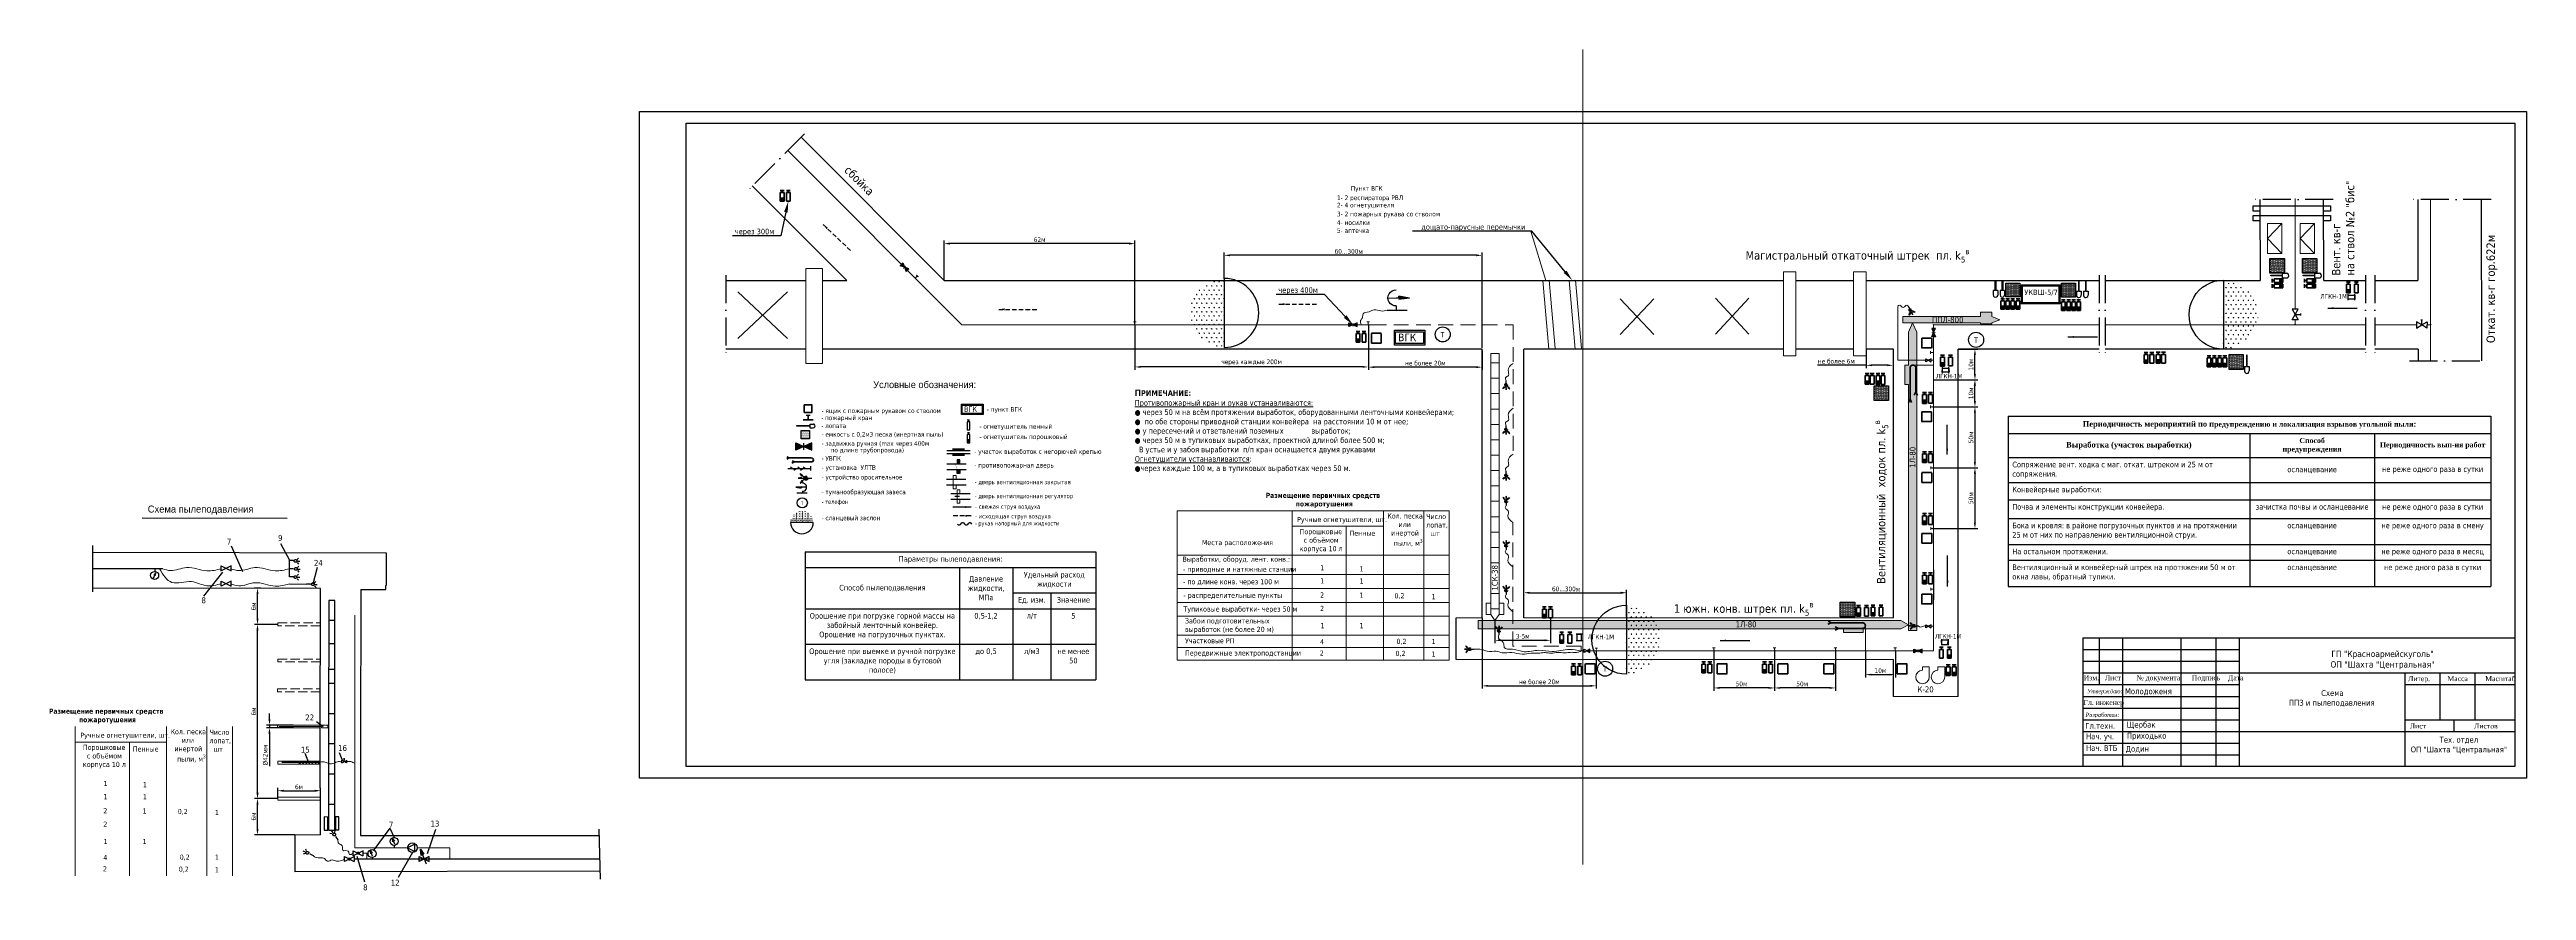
# Model space of a CAD drawing. Header units: millimetres. Extents: x -68401 to -62983, y -49823 to -45544.
# Drawn here: x -64044 to -62983, y -49823 to -49462 of the extents above; entities outside this region: 1.
import ezdxf
from ezdxf import colors
from ezdxf.entities.mleader import LeaderData, LeaderLine
from ezdxf.enums import TextEntityAlignment as Align
from ezdxf.math import Vec2, Vec3

# ---------------------------------------------------------------- set-up
doc = ezdxf.new("R2010")
doc.units = ezdxf.units.MM
doc.header["$PDMODE"] = 2
doc.header["$PDSIZE"] = 100
for name, pattern in [('ACAD_ISO10W100', [18, 12, -3, 0, -3]), ('DASHED2', [9.525, 6.35, -3.175]), ('JIS_02_4.0', [5.5, 4, -1.5])]:
    doc.linetypes.add(name, pattern=pattern)
for name, color, linetype in [('0 @ 1', 7, 'Continuous'), ('01', 7, 'Continuous'), ('ППЗ', 1, 'Continuous'), ('СХЕМАВЕНТИЛЯЦИИ', 7, 'Continuous')]:
    doc.layers.add(name, color=color, linetype=linetype)
doc.styles.get("Standard").update_dxf_attribs({"font": 'TAHOMA.TTF', "height": 2})
doc.styles.add('USER1', font='txt')
doc.styles.add('USER2', font='complex')
doc.styles.add('стиль', font='TAHOMA.TTF')
doc.linetypes.add('ограждение1', pattern='A,6.35,-2.54,[133,ltypeshp.shx,S=2.54,R=0,X=-2.54,Y=0],-2.54,25.4', length=36.83)
doc.dimstyles.new('25', dxfattribs={"dimtxt": 2.5, "dimasz": 2.5, "dimexe": 1.25, "dimexo": 0.625, "dimtad": 1, "dimdec": 0, "dimlfac": 25, "dimtxsty": 'Standard', "dimcen": 2.5, "dimadec": 0, "dimazin": 0, "dimtfac": 1, "dimtdec": 0, "dimtmove": 0, "dimatfit": 3, "dimfxl": 0, "dimarcsym": 0})

# ---------------------------------------------------------------- blocks, each defined once
blk = doc.blocks.new('*D857')
at = {"color": 0, "lineweight": -2, "ltscale": 0.3}
for p, q in [((-63237.4, -49641.6), (-63218, -49641.6)), ((-63219.2, -49644.1), (-63219.2, -49665.1)), ((-63237.4, -49667.6), (-63218, -49667.6))]:
    blk.add_line(p, q, dxfattribs=at)
at = {"color": 0, "lineweight": 15, "ltscale": 0.3}
for points in [[(-63219.7, -49644.1), (-63218.8, -49644.1), (-63219.2, -49641.6)], [(-63219.7, -49665.1), (-63218.8, -49665.1), (-63219.2, -49667.6)]]:
    blk.add_solid(points, dxfattribs=at)
at = {"layer": 'Defpoints', "color": 0, "lineweight": 15, "ltscale": 0.3}
for p in [(-63238.1, -49641.6), (-63238.1, -49667.6), (-63219.2, -49667.6)]:
    blk.add_point(p, dxfattribs=at)
at = {"color": 0, "lineweight": 0, "ltscale": 0.3, "insert": (-63220.9, -49654.6), "char_height": 2, "attachment_point": 5, "rotation": 90}
blk.add_mtext('50м', dxfattribs=at)
blk = doc.blocks.new('пенный')
at = {"color": 7, "linetype": 'ACAD_ISO10W100'}
for p, q in [((563.16, -156.96), (562.48, -156.96)), ((562.48, -156.96), (562.48, -159.1)), ((562.48, -159.1), (563.16, -159.1)), ((562.51, -156.43), (563.08, -156.43)), ((562.82, -156.43), (562.82, -156.96)), ((563.16, -159.1), (563.16, -156.96))]:
    blk.add_line(p, q, dxfattribs=at)
blk = doc.blocks.new('УВПК')
at = {"color": 1, "lineweight": 60}
for p, q in [((692910, 316329), (692311, 316049)), ((692910, 316329), (692329, 316608)), ((698284, 316329), (692910, 316329)), ((694145, 315337), (693546, 315057)), ((694153, 315335), (693572, 315614)), ((698347, 315335), (694153, 315335))]:
    blk.add_line(p, q, dxfattribs=at)
blk.add_arc((698302, 315834), 497, 269.75242, 90.41934, dxfattribs=at)
blk = doc.blocks.new('Телефон')
at = {"color": 112, "linetype": 'Continuous'}
blk.add_circle((-148626, -33347), 1249, dxfattribs=at)
at = {"color": 112, "linetype": 'Continuous', "style": 'USER2', "text_generation_flag": 2}
blk.add_text('Т', height=900, rotation=0.46269, dxfattribs=at).set_placement((-148647, -33860), align=Align.CENTER)
blk = doc.blocks.new('Ящик с песком')
at = {"layer": '01', "linetype": 'Continuous'}
h = blk.add_hatch(dxfattribs=at)
h.set_pattern_fill('DOTS', color=40, scale=2000, angle=-127.99331, style=0)
h.set_pattern_definition([(3e-15, (6e-11, 1e-11), (62.5, 125), [0, -125])])
h.paths.add_polyline_path([(-154644, -26983), (-153011, -26978), (-153006, -28611), (-154639, -28616)])
at = {"color": 1}
for p, q in [((-154644, -26983), (-153011, -26978)), ((-154639, -28616), (-154644, -26983)), ((-153011, -26978), (-153006, -28611)), ((-153006, -28611), (-154639, -28616))]:
    blk.add_line(p, q, dxfattribs=at)
blk = doc.blocks.new('кран ПП')
at = {"color": 0, "const_width": 2.7}
for points in [[(2014254.9, -242298.8), (2014273, -242298.8)], [(2014259.9, -242290.6), (2014268, -242290.6)], [(2014263.9, -242298.8), (2014263.9, -242291.3)]]:
    blk.add_lwpolyline(points, dxfattribs=at)
blk = doc.blocks.new('Задвижка 1')
for points in [[(2014250.1, -242399), (2014264.4, -242405.5), (2014250.1, -242412.1)], [(2014278.7, -242399), (2014264.5, -242405.5), (2014278.7, -242412.1)]]:
    blk.add_hatch(color=256).paths.add_polyline_path(points)
blk.add_line((2014279.5, -242405.6), (2014248.6, -242405.6))
for points in [[(2014250.1, -242399), (2014264.4, -242405.5), (2014264.4, -242405.5), (2014250.1, -242412.1)], [(2014278.7, -242399), (2014264.5, -242405.5), (2014264.5, -242405.5), (2014278.7, -242412.1)]]:
    blk.add_lwpolyline(points, close=True)
at = {"const_width": 2.7}
blk.add_lwpolyline([(2014264.2, -242399.1), (2014264.2, -242412.1)], dxfattribs=at)
blk = doc.blocks.new('Устр. оросительное')
for points in [[(2014258.6, -242470.1), (2014262.3, -242470.7), (2014262.3, -242469.4)], [(2014260.6, -242464.8), (2014263.7, -242467), (2014262.7, -242467.9)], [(2014260.6, -242475.9), (2014263.7, -242473.7), (2014262.7, -242472.8)]]:
    blk.add_hatch(color=5).paths.add_polyline_path(points)
h = blk.add_hatch(color=5)
edge = h.paths.add_edge_path()
edge.add_arc((2014267.2, -242470.2), 2.27, 0, 360)
at = {"color": 5}
for p, q in [((2014258.6, -242470.1), (2014265, -242470.1)), ((2014260.6, -242464.8), (2014265.1, -242469.4)), ((2014269.5, -242470.3), (2014273.8, -242470.3)), ((2014260.6, -242475.9), (2014265.1, -242471.3))]:
    blk.add_line(p, q, dxfattribs=at)
for points in [[(2014258.6, -242470.1), (2014262.3, -242470.7), (2014262.3, -242469.4), (2014258.6, -242470.1)], [(2014260.6, -242464.8), (2014263.7, -242467), (2014262.7, -242467.9), (2014260.6, -242464.8)], [(2014260.6, -242475.9), (2014263.7, -242473.7), (2014262.7, -242472.8), (2014260.6, -242475.9)]]:
    blk.add_lwpolyline(points, close=True, dxfattribs=at)
at = {"color": 5, "linetype": 'ACAD_ISO10W100', "lineweight": 30}
blk.add_circle((2014267.2, -242470.2), 2.27, dxfattribs=at)
blk = doc.blocks.new('Сланцевый заслон')
at = {"color": 249, "linetype": 'Continuous', "lineweight": 13}
for p, q in [((-454058, 105950), (-454050, 105950)), ((-453735, 105949), (-453690, 105948)), ((-453724, 105949), (-453731, 105961)), ((-453719, 105949), (-453718, 105966)), ((-453713, 105948), (-453713, 105971)), ((-453707, 105948), (-453707, 105966)), ((-453702, 105948), (-453694, 105961)), ((-453376, 105947), (-453331, 105947)), ((-453365, 105947), (-453372, 105959)), ((-453359, 105947), (-453359, 105965)), ((-453354, 105947), (-453353, 105969)), ((-453348, 105947), (-453348, 105965)), ((-453342, 105947), (-453335, 105959)), ((-453017, 105945), (-452990, 105945)), ((-453005, 105945), (-453013, 105958)), ((-453000, 105945), (-453000, 105963)), ((-452994, 105945), (-452994, 105967))]:
    blk.add_line(p, q, dxfattribs=at)
at = {"layer": '01', "color": 249, "linetype": 'Continuous'}
for p, q in [((-452988, 106184), (-453013, 101168)), ((-455360, 104400), (-455315, 104400)), ((-455349, 104400), (-455356, 104413)), ((-455343, 104400), (-455343, 104418)), ((-455338, 104400), (-455338, 104423)), ((-455332, 104400), (-455332, 104418)), ((-455326, 104400), (-455319, 104413)), ((-455179, 104711), (-455134, 104710)), ((-455168, 104711), (-455175, 104723)), ((-455162, 104711), (-455162, 104729)), ((-455156, 104711), (-455156, 104733)), ((-455151, 104711), (-455151, 104729)), ((-455145, 104711), (-455138, 104723)), ((-455001, 104399), (-454956, 104398)), ((-454998, 105021), (-454953, 105021)), ((-454990, 104399), (-454997, 104411)), ((-454987, 105021), (-454994, 105033)), ((-454984, 104398), (-454984, 104416)), ((-454981, 105021), (-454981, 105039)), ((-454978, 104398), (-454978, 104421)), ((-454975, 105021), (-454975, 105043)), ((-454973, 104398), (-454973, 104416)), ((-454970, 105021), (-454970, 105039)), ((-454967, 104398), (-454960, 104411)), ((-454964, 105021), (-454957, 105033)), ((-454820, 104709), (-454775, 104709)), ((-454817, 105331), (-454772, 105331)), ((-454808, 104709), (-454815, 104721)), ((-454805, 105331), (-454812, 105344)), ((-454803, 104709), (-454803, 104727)), ((-454800, 105331), (-454800, 105349)), ((-454797, 104709), (-454797, 104731)), ((-454794, 105331), (-454794, 105354)), ((-454791, 104709), (-454791, 104727)), ((-454788, 105331), (-454788, 105349)), ((-454786, 104709), (-454779, 104721)), ((-454783, 105331), (-454776, 105344)), ((-454641, 104397), (-454596, 104397)), ((-454638, 105019), (-454593, 105019)), ((-454630, 104397), (-454637, 104409)), ((-454627, 105019), (-454634, 105032)), ((-454625, 104397), (-454624, 104415)), ((-454622, 105019), (-454621, 105037)), ((-454619, 104397), (-454619, 104419)), ((-454616, 105019), (-454616, 105042)), ((-454613, 104397), (-454613, 104415)), ((-454610, 105019), (-454610, 105037)), ((-454608, 104397), (-454600, 104409)), ((-454605, 105019), (-454597, 105032)), ((-454460, 104707), (-454415, 104707)), ((-454457, 105330), (-454412, 105329)), ((-454449, 104707), (-454456, 104720)), ((-454446, 105330), (-454453, 105342)), ((-454443, 104707), (-454443, 104725)), ((-454440, 105330), (-454440, 105348)), ((-454438, 104707), (-454438, 104730)), ((-454435, 105330), (-454435, 105352)), ((-454432, 104707), (-454432, 104725)), ((-454429, 105330), (-454429, 105347)), ((-454427, 104707), (-454419, 104719)), ((-454423, 105329), (-454416, 105342)), ((-454282, 104395), (-454237, 104395)), ((-454279, 105018), (-454234, 105017)), ((-454271, 104395), (-454278, 104408)), ((-454276, 105640), (-454231, 105640)), ((-454268, 105017), (-454275, 105030)), ((-454265, 105640), (-454272, 105652)), ((-454265, 104395), (-454265, 104413)), ((-454262, 105017), (-454262, 105035)), ((-454260, 104395), (-454259, 104417)), ((-454259, 105640), (-454259, 105658)), ((-454257, 105017), (-454256, 105040)), ((-454254, 105640), (-454253, 105662)), ((-454254, 104395), (-454254, 104413)), ((-454251, 105017), (-454251, 105035)), ((-454248, 105640), (-454248, 105658)), ((-454248, 104395), (-454241, 104407)), ((-454245, 105017), (-454238, 105030)), ((-454242, 105640), (-454235, 105652)), ((-454101, 104705), (-454056, 104705)), ((-454098, 105328), (-454053, 105328)), ((-454090, 104705), (-454097, 104718)), ((-454087, 105328), (-454094, 105340)), ((-454084, 104705), (-454084, 104723)), ((-454081, 105328), (-454081, 105346)), ((-454078, 104705), (-454078, 104728)), ((-454075, 105328), (-454075, 105350)), ((-454073, 104705), (-454073, 104723)), ((-454070, 105328), (-454070, 105346)), ((-454067, 104705), (-454060, 104718)), ((-454064, 105328), (-454057, 105340)), ((-453923, 104393), (-453878, 104393)), ((-453920, 105016), (-453875, 105016)), ((-453911, 104393), (-453919, 104406)), ((-453917, 105638), (-453872, 105638)), ((-453908, 105016), (-453916, 105028)), ((-453905, 105638), (-453912, 105651)), ((-453906, 104393), (-453906, 104411)), ((-453903, 105016), (-453903, 105034)), ((-453900, 105638), (-453900, 105656)), ((-453900, 104393), (-453900, 104416)), ((-453897, 105016), (-453897, 105038)), ((-453895, 104393), (-453894, 104411)), ((-453894, 105638), (-453894, 105661)), ((-453892, 105016), (-453891, 105034)), ((-453889, 105638), (-453888, 105656)), ((-453889, 104393), (-453882, 104406)), ((-453886, 105016), (-453879, 105028)), ((-453883, 105638), (-453876, 105650)), ((-453741, 104704), (-453697, 104703)), ((-453738, 105326), (-453694, 105326)), ((-453730, 104704), (-453737, 104716)), ((-453727, 105326), (-453734, 105339)), ((-453725, 104704), (-453725, 104722)), ((-453722, 105326), (-453721, 105344)), ((-453719, 104704), (-453719, 104726)), ((-453716, 105326), (-453716, 105348)), ((-453713, 104704), (-453713, 104722)), ((-453710, 105326), (-453710, 105344)), ((-453708, 104704), (-453701, 104716)), ((-453705, 105326), (-453697, 105338)), ((-453563, 104392), (-453518, 104391)), ((-453560, 105014), (-453515, 105014)), ((-453552, 104392), (-453559, 104404)), ((-453557, 105637), (-453512, 105636)), ((-453549, 105014), (-453556, 105026)), ((-453546, 105636), (-453553, 105649)), ((-453546, 104392), (-453546, 104409)), ((-453543, 105014), (-453543, 105032)), ((-453541, 104391), (-453541, 104414)), ((-453540, 105636), (-453540, 105654)), ((-453538, 105014), (-453538, 105036)), ((-453535, 105636), (-453535, 105659)), ((-453535, 104391), (-453535, 104409)), ((-453532, 105014), (-453532, 105032)), ((-453530, 104391), (-453522, 104404)), ((-453529, 105636), (-453529, 105654)), ((-453527, 105014), (-453519, 105026)), ((-453524, 105636), (-453516, 105649)), ((-453382, 104702), (-453337, 104702)), ((-453379, 105324), (-453334, 105324)), ((-453371, 104702), (-453378, 104714)), ((-453368, 105324), (-453375, 105337)), ((-453365, 104702), (-453365, 104720)), ((-453362, 105324), (-453362, 105342)), ((-453360, 104702), (-453360, 104724)), ((-453357, 105324), (-453356, 105347)), ((-453354, 104702), (-453354, 104720)), ((-453351, 105324), (-453351, 105342)), ((-453348, 104702), (-453341, 104714)), ((-453345, 105324), (-453338, 105337)), ((-453204, 104390), (-453159, 104390)), ((-453201, 105012), (-453156, 105012)), ((-453193, 104390), (-453200, 104402)), ((-453198, 105635), (-453153, 105635)), ((-453190, 105012), (-453197, 105025)), ((-453187, 105635), (-453194, 105647)), ((-453187, 104390), (-453187, 104408)), ((-453184, 105012), (-453184, 105030)), ((-453181, 105635), (-453181, 105653)), ((-453181, 104390), (-453181, 104412)), ((-453178, 105012), (-453178, 105035)), ((-453176, 104390), (-453176, 104408)), ((-453175, 105635), (-453175, 105657)), ((-453173, 105012), (-453173, 105030)), ((-453170, 105635), (-453170, 105653)), ((-453170, 104390), (-453163, 104402)), ((-453167, 105012), (-453160, 105025)), ((-453164, 105635), (-453157, 105647)), ((-453023, 104700), (-452996, 104700)), ((-453020, 105323), (-452993, 105323)), ((-453011, 104700), (-453019, 104713)), ((-453008, 105323), (-453016, 105335)), ((-453006, 104700), (-453006, 104718)), ((-453003, 105323), (-453003, 105341)), ((-453000, 104700), (-453000, 104723)), ((-452997, 105323), (-452997, 105345)), ((-455500, 103467), (-455499, 103467)), ((-455366, 103155), (-455321, 103155)), ((-455363, 103778), (-455318, 103778)), ((-455355, 103155), (-455362, 103168)), ((-455352, 103778), (-455359, 103790)), ((-455349, 103155), (-455349, 103173)), ((-455346, 103778), (-455346, 103796)), ((-455344, 103155), (-455344, 103178)), ((-455341, 103778), (-455341, 103800)), ((-455338, 103155), (-455338, 103173)), ((-455335, 103778), (-455335, 103796)), ((-455333, 103155), (-455325, 103168)), ((-455329, 103778), (-455322, 103790)), ((-455188, 102843), (-455143, 102843)), ((-455185, 103466), (-455140, 103466)), ((-455177, 102843), (-455184, 102856)), ((-455182, 104088), (-455137, 104088)), ((-455174, 103466), (-455181, 103478)), ((-455171, 104088), (-455178, 104101)), ((-455171, 102843), (-455171, 102861)), ((-455168, 103466), (-455168, 103484)), ((-455166, 102843), (-455165, 102866)), ((-455165, 104088), (-455165, 104106)), ((-455163, 103466), (-455162, 103488)), ((-455160, 104088), (-455159, 104111)), ((-455160, 102843), (-455160, 102861)), ((-455157, 103466), (-455157, 103484)), ((-455154, 104088), (-455154, 104106)), ((-455154, 102843), (-455147, 102856)), ((-455151, 103466), (-455144, 103478)), ((-455148, 104088), (-455141, 104100)), ((-455010, 102531), (-454965, 102531)), ((-455007, 103154), (-454962, 103153)), ((-454999, 102531), (-455006, 102544)), ((-455004, 103776), (-454959, 103776)), ((-454996, 103154), (-455003, 103166)), ((-454993, 103776), (-455000, 103789)), ((-454993, 102531), (-454993, 102549)), ((-454990, 103154), (-454990, 103172)), ((-454987, 103776), (-454987, 103794)), ((-454987, 102531), (-454987, 102554)), ((-454984, 103154), (-454984, 103176)), ((-454982, 102531), (-454982, 102549)), ((-454981, 103776), (-454981, 103798)), ((-454979, 103154), (-454979, 103171)), ((-454976, 103776), (-454976, 103794)), ((-454976, 102531), (-454969, 102543)), ((-454973, 103153), (-454966, 103166)), ((-454970, 103776), (-454963, 103788)), ((-454829, 102842), (-454784, 102841)), ((-454826, 103464), (-454781, 103464)), ((-454817, 102842), (-454825, 102854)), ((-454823, 104086), (-454778, 104086)), ((-454814, 103464), (-454822, 103476)), ((-454811, 104086), (-454818, 104099)), ((-454812, 102841), (-454812, 102859)), ((-454809, 103464), (-454809, 103482)), ((-454806, 104086), (-454806, 104104)), ((-454806, 102841), (-454806, 102864)), ((-454803, 103464), (-454803, 103486)), ((-454801, 102841), (-454800, 102859)), ((-454800, 104086), (-454800, 104109)), ((-454798, 103464), (-454797, 103482)), ((-454795, 104086), (-454794, 104104)), ((-454795, 102841), (-454788, 102854)), ((-454792, 103464), (-454785, 103476)), ((-454789, 104086), (-454782, 104099)), ((-454650, 102529), (-454606, 102529)), ((-454647, 103152), (-454603, 103152)), ((-454639, 102529), (-454646, 102542)), ((-454644, 103774), (-454599, 103774)), ((-454636, 103152), (-454643, 103164)), ((-454633, 103774), (-454640, 103787)), ((-454634, 102529), (-454634, 102547)), ((-454631, 103152), (-454631, 103170)), ((-454628, 103774), (-454627, 103792)), ((-454628, 102529), (-454628, 102552)), ((-454625, 103152), (-454625, 103174)), ((-454622, 103774), (-454622, 103797)), ((-454622, 102529), (-454622, 102547)), ((-454619, 103152), (-454619, 103170)), ((-454617, 102529), (-454610, 102542)), ((-454616, 103774), (-454616, 103792)), ((-454614, 103152), (-454607, 103164)), ((-454611, 103774), (-454603, 103787)), ((-454469, 102840), (-454424, 102840)), ((-454466, 103462), (-454421, 103462)), ((-454458, 102840), (-454465, 102852)), ((-454463, 104085), (-454418, 104085)), ((-454455, 103462), (-454462, 103475)), ((-454452, 104085), (-454459, 104097)), ((-454452, 102840), (-454452, 102858)), ((-454449, 103462), (-454449, 103480)), ((-454447, 102840), (-454447, 102862)), ((-454446, 104085), (-454446, 104103)), ((-454444, 103462), (-454444, 103485)), ((-454441, 104085), (-454441, 104107)), ((-454441, 102840), (-454441, 102858)), ((-454438, 103462), (-454438, 103480)), ((-454436, 102840), (-454428, 102852)), ((-454435, 104085), (-454435, 104103)), ((-454433, 103462), (-454425, 103475)), ((-454430, 104085), (-454422, 104097)), ((-454291, 102528), (-454246, 102527)), ((-454288, 103150), (-454243, 103150)), ((-454280, 102528), (-454287, 102540)), ((-454285, 103773), (-454240, 103772)), ((-454277, 103150), (-454284, 103163)), ((-454274, 103773), (-454281, 103785)), ((-454274, 102528), (-454274, 102546)), ((-454271, 103150), (-454271, 103168)), ((-454269, 102528), (-454269, 102550)), ((-454268, 103773), (-454268, 103791)), ((-454266, 103150), (-454265, 103173)), ((-454263, 103773), (-454262, 103795)), ((-454263, 102528), (-454263, 102546)), ((-454260, 103150), (-454260, 103168)), ((-454257, 103772), (-454257, 103790)), ((-454257, 102528), (-454250, 102540)), ((-454254, 103150), (-454247, 103162)), ((-454251, 103772), (-454244, 103785)), ((-454110, 102838), (-454065, 102838)), ((-454107, 103461), (-454062, 103460)), ((-454099, 102838), (-454106, 102850)), ((-454104, 104083), (-454059, 104083)), ((-454096, 103460), (-454103, 103473)), ((-454093, 104083), (-454100, 104095)), ((-454093, 102838), (-454093, 102856)), ((-454090, 103460), (-454090, 103478)), ((-454087, 104083), (-454087, 104101)), ((-454087, 102838), (-454087, 102860)), ((-454084, 103460), (-454084, 103483)), ((-454082, 102838), (-454082, 102856)), ((-454081, 104083), (-454081, 104105)), ((-454079, 103460), (-454079, 103478)), ((-454076, 104083), (-454076, 104101)), ((-454076, 102838), (-454069, 102850)), ((-454073, 103460), (-454066, 103473)), ((-454070, 104083), (-454063, 104095)), ((-453932, 102526), (-453887, 102526)), ((-453929, 103148), (-453884, 103148)), ((-453920, 102526), (-453928, 102538)), ((-453926, 103771), (-453881, 103771)), ((-453917, 103148), (-453925, 103161)), ((-453914, 103771), (-453922, 103783)), ((-453915, 102526), (-453915, 102544)), ((-453912, 103148), (-453912, 103166)), ((-453909, 103771), (-453909, 103789)), ((-453909, 102526), (-453909, 102548)), ((-453906, 103148), (-453906, 103171)), ((-453904, 102526), (-453904, 102544)), ((-453903, 103771), (-453903, 103793)), ((-453901, 103148), (-453901, 103166)), ((-453898, 103771), (-453898, 103789)), ((-453898, 102526), (-453891, 102538)), ((-453895, 103148), (-453888, 103161)), ((-453892, 103771), (-453885, 103783)), ((-453751, 102836), (-453706, 102836)), ((-453747, 103459), (-453703, 103459)), ((-453739, 102836), (-453746, 102849)), ((-453744, 104081), (-453700, 104081)), ((-453736, 103459), (-453743, 103471)), ((-453733, 104081), (-453740, 104094)), ((-453734, 102836), (-453734, 102854)), ((-453731, 103459), (-453731, 103477)), ((-453728, 104081), (-453728, 104099)), ((-453728, 102836), (-453728, 102859)), ((-453725, 103459), (-453725, 103481)), ((-453722, 104081), (-453722, 104104)), ((-453722, 102836), (-453722, 102854)), ((-453719, 103459), (-453719, 103477)), ((-453717, 102836), (-453710, 102849)), ((-453716, 104081), (-453716, 104099)), ((-453714, 103459), (-453707, 103471)), ((-453711, 104081), (-453704, 104093)), ((-453572, 102524), (-453527, 102524)), ((-453569, 103147), (-453524, 103146)), ((-453561, 102524), (-453568, 102537)), ((-453566, 103769), (-453521, 103769)), ((-453558, 103147), (-453565, 103159)), ((-453555, 103769), (-453562, 103782)), ((-453555, 102524), (-453555, 102542)), ((-453552, 103147), (-453552, 103165)), ((-453550, 102524), (-453550, 102547)), ((-453549, 103769), (-453549, 103787)), ((-453547, 103147), (-453547, 103169)), ((-453544, 103769), (-453544, 103791)), ((-453544, 102524), (-453544, 102542)), ((-453541, 103147), (-453541, 103165)), ((-453539, 102524), (-453531, 102536)), ((-453538, 103769), (-453538, 103787)), ((-453536, 103147), (-453528, 103159)), ((-453533, 103769), (-453525, 103781)), ((-453391, 102835), (-453346, 102834)), ((-453388, 103457), (-453343, 103457)), ((-453380, 102835), (-453387, 102847)), ((-453385, 104079), (-453340, 104079)), ((-453377, 103457), (-453384, 103469)), ((-453374, 104079), (-453381, 104092)), ((-453374, 102834), (-453374, 102852)), ((-453371, 103457), (-453371, 103475)), ((-453369, 102834), (-453369, 102857)), ((-453368, 104079), (-453368, 104097)), ((-453366, 103457), (-453366, 103479)), ((-453363, 104079), (-453363, 104102)), ((-453363, 102834), (-453363, 102852)), ((-453360, 103457), (-453360, 103475)), ((-453357, 104079), (-453357, 104097)), ((-453357, 102834), (-453350, 102847)), ((-453354, 103457), (-453347, 103469)), ((-453351, 104079), (-453344, 104092)), ((-453213, 102522), (-453168, 102522)), ((-453210, 103145), (-453165, 103145)), ((-453202, 102522), (-453209, 102535)), ((-453207, 103767), (-453162, 103767)), ((-453199, 103145), (-453206, 103157)), ((-453196, 103767), (-453203, 103780)), ((-453196, 102522), (-453196, 102540)), ((-453193, 103145), (-453193, 103163)), ((-453191, 102522), (-453190, 102545)), ((-453190, 103767), (-453190, 103785)), ((-453187, 103145), (-453187, 103167)), ((-453185, 102522), (-453185, 102540)), ((-453184, 103767), (-453184, 103790)), ((-453182, 103145), (-453182, 103163)), ((-453179, 103767), (-453179, 103785)), ((-453179, 102522), (-453172, 102535)), ((-453176, 103145), (-453169, 103157)), ((-453173, 103767), (-453166, 103780)), ((-453032, 102833), (-453005, 102833)), ((-453029, 103455), (-453002, 103455)), ((-453021, 102833), (-453028, 102845)), ((-453026, 104078), (-452999, 104078)), ((-453018, 103455), (-453025, 103468)), ((-453014, 104078), (-453022, 104090)), ((-453015, 102833), (-453015, 102851)), ((-453012, 103455), (-453012, 103473)), ((-453009, 104078), (-453009, 104096)), ((-453009, 102833), (-453009, 102855)), ((-453006, 103455), (-453006, 103478)), ((-453003, 104078), (-453003, 104100)), ((-454832, 102219), (-454787, 102219)), ((-454820, 102219), (-454828, 102232)), ((-454815, 102219), (-454815, 102237)), ((-454809, 102219), (-454809, 102241)), ((-454804, 102219), (-454804, 102237)), ((-454798, 102219), (-454791, 102231)), ((-454653, 101907), (-454609, 101907)), ((-454642, 101907), (-454649, 101919)), ((-454637, 101907), (-454637, 101925)), ((-454631, 101907), (-454631, 101929)), ((-454625, 101907), (-454625, 101925)), ((-454620, 101907), (-454613, 101919)), ((-454472, 102217), (-454427, 102217)), ((-454461, 102217), (-454468, 102230)), ((-454455, 102217), (-454455, 102235)), ((-454450, 102217), (-454450, 102240)), ((-454444, 102217), (-454444, 102235)), ((-454439, 102217), (-454431, 102230)), ((-454294, 101905), (-454249, 101905)), ((-454283, 101905), (-454290, 101918)), ((-454277, 101905), (-454277, 101923)), ((-454272, 101905), (-454272, 101928)), ((-454266, 101905), (-454266, 101923)), ((-454260, 101905), (-454253, 101918)), ((-454116, 101593), (-454071, 101593)), ((-454113, 102216), (-454068, 102215)), ((-454105, 101593), (-454112, 101606)), ((-454102, 102216), (-454109, 102228)), ((-454099, 101593), (-454099, 101611)), ((-454096, 102216), (-454096, 102234)), ((-454093, 101593), (-454093, 101616)), ((-454090, 102216), (-454090, 102238)), ((-454088, 101593), (-454088, 101611)), ((-454085, 102215), (-454085, 102233)), ((-454082, 101593), (-454075, 101605)), ((-454079, 102215), (-454072, 102228)), ((-453935, 101904), (-453890, 101903)), ((-453924, 101903), (-453931, 101916)), ((-453918, 101903), (-453918, 101921)), ((-453912, 101903), (-453912, 101926)), ((-453907, 101903), (-453907, 101921)), ((-453901, 101903), (-453894, 101916)), ((-453757, 101591), (-453712, 101591)), ((-453754, 102214), (-453709, 102214)), ((-453745, 101591), (-453752, 101604)), ((-453742, 102214), (-453749, 102226)), ((-453740, 101591), (-453740, 101609)), ((-453737, 102214), (-453737, 102232)), ((-453734, 101591), (-453734, 101614)), ((-453731, 102214), (-453731, 102236)), ((-453728, 101591), (-453728, 101609)), ((-453725, 102214), (-453725, 102232)), ((-453723, 101591), (-453716, 101604)), ((-453720, 102214), (-453713, 102226)), ((-453578, 101279), (-453533, 101279)), ((-453575, 101902), (-453530, 101902)), ((-453567, 101279), (-453574, 101292)), ((-453564, 101902), (-453571, 101914)), ((-453562, 101279), (-453561, 101297)), ((-453559, 101902), (-453558, 101920)), ((-453556, 101279), (-453556, 101302)), ((-453553, 101902), (-453553, 101924)), ((-453550, 101279), (-453550, 101297)), ((-453547, 101902), (-453547, 101920)), ((-453545, 101279), (-453537, 101292)), ((-453542, 101902), (-453534, 101914)), ((-453397, 101590), (-453352, 101589)), ((-453394, 102212), (-453349, 102212)), ((-453386, 101590), (-453393, 101602)), ((-453383, 102212), (-453390, 102225)), ((-453380, 101590), (-453380, 101608)), ((-453377, 102212), (-453377, 102230)), ((-453375, 101590), (-453375, 101612)), ((-453372, 102212), (-453372, 102234)), ((-453369, 101590), (-453369, 101607)), ((-453366, 102212), (-453366, 102230)), ((-453363, 101590), (-453356, 101602)), ((-453360, 102212), (-453353, 102224)), ((-453219, 101278), (-453174, 101277)), ((-453216, 101900), (-453171, 101900)), ((-453208, 101278), (-453215, 101290)), ((-453205, 101900), (-453212, 101912)), ((-453202, 101277), (-453202, 101295)), ((-453199, 101900), (-453199, 101918)), ((-453197, 101277), (-453196, 101300)), ((-453194, 101900), (-453193, 101922)), ((-453191, 101277), (-453191, 101295)), ((-453188, 101900), (-453188, 101918)), ((-453185, 101277), (-453178, 101290)), ((-453182, 101900), (-453175, 101912)), ((-453038, 101588), (-453011, 101588)), ((-453035, 102210), (-453008, 102210)), ((-453027, 101588), (-453034, 101600)), ((-453024, 102210), (-453031, 102223)), ((-453021, 101588), (-453021, 101606)), ((-453018, 102210), (-453018, 102228)), ((-453015, 101588), (-453015, 101610)), ((-453012, 102210), (-453012, 102233))]:
    blk.add_line(p, q, dxfattribs=at)
blk.add_arc((-453001, 103676), 2508, 89.72167, 269.72167, dxfattribs=at)
blk = doc.blocks.new('УЛТВ')
at = {"color": 5, "linetype": 'ACAD_ISO10W100'}
for p, q in [((556.39, -119.06), (564.31, -119.06)), ((557.28, -118.53), (557.92, -118.98)), ((558.52, -119.65), (559.34, -119.09)), ((559.86, -118.57), (560.5, -119.02)), ((560.83, -119.69), (561.66, -119.13)), ((561.8, -118.57), (562.44, -119.02)), ((564.31, -118.29), (564.31, -119.82))]:
    blk.add_line(p, q, dxfattribs=at)
blk = doc.blocks.new('порошковый')
at = {"lineweight": 15, "ltscale": 0.3}
blk.add_hatch(color=7, dxfattribs=at).paths.add_polyline_path([(563.03, -161.83), (562.35, -161.83), (562.35, -162.71), (563.03, -162.71)])
at = {"color": 7, "linetype": 'ACAD_ISO10W100'}
for p, q in [((563.03, -160.56), (562.35, -160.56)), ((562.35, -160.56), (562.35, -162.71)), ((562.37, -160.04), (562.95, -160.04)), ((562.69, -160.04), (562.69, -160.56)), ((563.03, -162.71), (563.03, -160.56)), ((562.35, -162.71), (563.03, -162.71))]:
    blk.add_line(p, q, dxfattribs=at)
at = {"color": 7}
blk.add_line((562.35, -161.83), (563.03, -161.83), dxfattribs=at)
blk = doc.blocks.new('*D914')
at = {"color": 0, "linetype": 'ByBlock', "lineweight": -2, "ltscale": 0.3}
for p, q in [((-63226.3, -49590.8), (-63218, -49590.8)), ((-63219.2, -49601.4), (-63219.2, -49593.3)), ((-63236.9, -49603.9), (-63218, -49603.9))]:
    blk.add_line(p, q, dxfattribs=at)
at = {"color": 0, "lineweight": 15, "ltscale": 0.3}
for points in [[(-63219.7, -49593.3), (-63218.8, -49593.3), (-63219.2, -49590.8)], [(-63219.7, -49601.4), (-63218.8, -49601.4), (-63219.2, -49603.9)]]:
    blk.add_solid(points, dxfattribs=at)
at = {"layer": 'Defpoints', "color": 0, "lineweight": 15, "ltscale": 0.3}
for p in [(-63226.3, -49590.8), (-63219.2, -49590.8), (-63236.9, -49603.9)]:
    blk.add_point(p, dxfattribs=at)
at = {"color": 0, "lineweight": 15, "ltscale": 0.3, "insert": (-63220.9, -49597.4), "char_height": 2, "attachment_point": 5, "rotation": 90}
blk.add_mtext('10м', dxfattribs=at)
blk = doc.blocks.new('*D915')
at = {"color": 0, "linetype": 'ByBlock', "lineweight": -2, "ltscale": 0.3}
for p, q in [((-63236.9, -49603.9), (-63218, -49603.9)), ((-63219.2, -49613), (-63219.2, -49606.4)), ((-63236.9, -49615.5), (-63218, -49615.5))]:
    blk.add_line(p, q, dxfattribs=at)
at = {"color": 0, "lineweight": 15, "ltscale": 0.3}
for points in [[(-63219.7, -49606.4), (-63218.8, -49606.4), (-63219.2, -49603.9)], [(-63219.7, -49613), (-63218.8, -49613), (-63219.2, -49615.5)]]:
    blk.add_solid(points, dxfattribs=at)
at = {"layer": 'Defpoints', "color": 0, "lineweight": 15, "ltscale": 0.3}
for p in [(-63236.9, -49603.9), (-63219.2, -49603.9), (-63236.9, -49615.5)]:
    blk.add_point(p, dxfattribs=at)
at = {"color": 0, "lineweight": 15, "ltscale": 0.3, "insert": (-63220.9, -49609.7), "char_height": 2, "attachment_point": 5, "rotation": 90}
blk.add_mtext('10м', dxfattribs=at)
blk = doc.blocks.new('*D916')
at = {"color": 0, "lineweight": -2, "ltscale": 0.3}
for p, q in [((-63237.4, -49615.5), (-63218, -49615.5)), ((-63219.2, -49618), (-63219.2, -49639.1)), ((-63237.4, -49641.6), (-63218, -49641.6))]:
    blk.add_line(p, q, dxfattribs=at)
at = {"color": 0, "lineweight": 15, "ltscale": 0.3}
for points in [[(-63219.7, -49618), (-63218.8, -49618), (-63219.2, -49615.5)], [(-63219.7, -49639.1), (-63218.8, -49639.1), (-63219.2, -49641.6)]]:
    blk.add_solid(points, dxfattribs=at)
at = {"layer": 'Defpoints', "color": 0, "lineweight": 15, "ltscale": 0.3}
for p in [(-63238.1, -49615.5), (-63238.1, -49641.6), (-63219.2, -49641.6)]:
    blk.add_point(p, dxfattribs=at)
at = {"color": 0, "lineweight": 0, "ltscale": 0.3, "insert": (-63220.9, -49628.6), "char_height": 2, "attachment_point": 5, "rotation": 90}
blk.add_mtext('50м', dxfattribs=at)
blk = doc.blocks.new('*D917')
at = {"color": 0, "lineweight": -2, "ltscale": 0.3}
for p, q in [((-63305, -49719.6), (-63305, -49737.1)), ((-63278.9, -49719.6), (-63278.9, -49737.1)), ((-63281.4, -49735.9), (-63302.5, -49735.9))]:
    blk.add_line(p, q, dxfattribs=at)
at = {"color": 0, "lineweight": 15, "ltscale": 0.3}
for points in [[(-63302.5, -49735.5), (-63302.5, -49736.3), (-63305, -49735.9)], [(-63281.4, -49735.5), (-63281.4, -49736.3), (-63278.9, -49735.9)]]:
    blk.add_solid(points, dxfattribs=at)
at = {"layer": 'Defpoints', "color": 0, "lineweight": 15, "ltscale": 0.3}
for p in [(-63305, -49718.9), (-63278.9, -49718.9), (-63305, -49735.9)]:
    blk.add_point(p, dxfattribs=at)
at = {"color": 0, "lineweight": 0, "ltscale": 0.3, "insert": (-63293.2, -49734.2), "char_height": 2, "attachment_point": 5}
blk.add_mtext('50м', dxfattribs=at)
blk = doc.blocks.new('*D918')
at = {"color": 0, "lineweight": -2, "ltscale": 0.3}
for p, q in [((-63331, -49719.6), (-63331, -49737.1)), ((-63305, -49719.6), (-63305, -49737.1)), ((-63307.5, -49735.9), (-63328.5, -49735.9))]:
    blk.add_line(p, q, dxfattribs=at)
at = {"color": 0, "lineweight": 15, "ltscale": 0.3}
for points in [[(-63328.5, -49735.5), (-63328.5, -49736.3), (-63331, -49735.9)], [(-63307.5, -49735.5), (-63307.5, -49736.3), (-63305, -49735.9)]]:
    blk.add_solid(points, dxfattribs=at)
at = {"layer": 'Defpoints', "color": 0, "lineweight": 15, "ltscale": 0.3}
for p in [(-63331, -49718.9), (-63305, -49718.9), (-63331, -49735.9)]:
    blk.add_point(p, dxfattribs=at)
at = {"color": 0, "lineweight": 0, "ltscale": 0.3, "insert": (-63319.2, -49734.2), "char_height": 2, "attachment_point": 5}
blk.add_mtext('50м', dxfattribs=at)
blk = doc.blocks.new('*D919')
at = {"color": 0, "linetype": 'ByBlock', "lineweight": -2, "ltscale": 0.3}
for p, q in [((-63430.3, -49705.9), (-63430.3, -49736.2)), ((-63381.4, -49720), (-63381.4, -49736.2)), ((-63427.8, -49735), (-63383.9, -49735))]:
    blk.add_line(p, q, dxfattribs=at)
at = {"color": 0, "lineweight": 15, "ltscale": 0.3}
for points in [[(-63427.8, -49734.6), (-63427.8, -49735.4), (-63430.3, -49735)], [(-63383.9, -49734.6), (-63383.9, -49735.4), (-63381.4, -49735)]]:
    blk.add_solid(points, dxfattribs=at)
at = {"layer": 'Defpoints', "color": 0, "lineweight": 15, "ltscale": 0.3}
for p in [(-63430.3, -49705.9), (-63381.4, -49720), (-63381.4, -49735)]:
    blk.add_point(p, dxfattribs=at)
at = {"color": 0, "lineweight": 15, "ltscale": 0.3, "insert": (-63405.8, -49733.3), "char_height": 2, "attachment_point": 5}
blk.add_mtext('не более 20м', dxfattribs=at)
blk = doc.blocks.new('Туманообразующая')
h = blk.add_hatch(color=5)
h.set_gradient(color1=(0, 0, 255), color2=(0, 0, 230), one_color=1, tint=0.45)
h.paths.add_polyline_path([(-63551.08, -49427.37), (-63551.08, -49427.81), (-63553.87, -49427.83)])
h = blk.add_hatch(color=5)
h.set_gradient(color1=(0, 0, 255), one_color=1, tint=1)
h.paths.add_polyline_path([(-63553.87, -49427.83), (-63551.08, -49427.82), (-63551.08, -49428.24)])
h = blk.add_hatch(color=5)
h.set_gradient(color1=(0, 0, 255), color2=(0, 0, 230), one_color=1, tint=0.45)
h.paths.add_polyline_path([(-63553.87, -49427.83), (-63551.08, -49427.82), (-63551.08, -49428.24)])
at = {"color": 5}
for p, q in [((-63553.87, -49427.83), (-63551.08, -49427.37)), ((-63553.87, -49427.83), (-63550.47, -49427.81)), ((-63551.08, -49427.81), (-63553.87, -49427.83)), ((-63553.87, -49427.83), (-63551.08, -49428.24)), ((-63548.23, -49427.81), (-63552.7, -49427.82)), ((-63551.08, -49427.81), (-63551.08, -49427.37)), ((-63550.47, -49427.81), (-63550.47, -49427.81))]:
    blk.add_line(p, q, dxfattribs=at)
at = {"color": 5, "lineweight": 25}
for p, q in [((-63547.99, -49431.02), (-63553.28, -49431.02)), ((-63550.41, -49429.92), (-63550.41, -49430.96))]:
    blk.add_line(p, q, dxfattribs=at)
at = {"color": 5}
blk.add_arc((-63550.34, -49427.81), 2.11, 268.05492, 92.1835, dxfattribs=at)
blk = doc.blocks.new('*T922')
at = {"color": 0, "linetype": 'ByBlock', "lineweight": -2, "ltscale": 0.3}
for p, q in [((0, 0), (124.5, 0)), ((0, 0), (0, -54.8)), ((124.5, 0), (124.5, -54.8)), ((0, -6.8), (124.5, -6.8)), ((66.1, -6.8), (66.1, -54.8)), ((88.9, -6.8), (88.9, -54.8)), ((88.9, -17.6), (124.5, -17.6)), ((105.3, -17.6), (105.3, -54.8)), ((0, -24.4), (124.5, -24.4)), ((0, -39.6), (124.5, -39.6)), ((0, -54.8), (124.5, -54.8))]:
    blk.add_line(p, q, dxfattribs=at)
at = {"color": 0, "lineweight": 15, "ltscale": 0.3, "char_height": 2.4}
for s, insert, width, attachment_point in [('Параметры пылеподавления: ', (62.3, -3.4), 120.933, 5), ('Давление жидкости, МПа', (77.5, -15.6), 19.154, 5), ('Удельный расход жидкости ', (106.7, -8.6), 32.044, 2), ('Способ пылеподавления    ', (33.1, -15.6), 62.535, 5), ('Ед. изм. ', (97.1, -19.4), 12.834, 2), ('Значение', (114.9, -19.4), 15.61, 2), ('Орошение при погрузке горной массы на забойный ленточный конвейер. Орошение на погрузочных пунктах.', (33.1, -26.2), 62.535, 2), ('0,5-1,2', (77.5, -26.2), 19.154, 2), ('л/т', (97.1, -26.2), 12.834, 2), ('5', (114.9, -26.2), 15.61, 2)]:
    blk.add_mtext(s, dxfattribs=dict(at, insert=insert, width=width, attachment_point=attachment_point))
at = {"color": 0, "lineweight": 15, "char_height": 2.4, "attachment_point": 2}
for s, insert, width in [('Орошение при выемке и ручной погрузке угля (закладке породы в бутовой полосе)', (33.1, -41.4), 62.535), ('до 0,5', (77.5, -41.4), 19.154), ('л/м3', (97.1, -41.4), 12.834), ('не менее 50 ', (114.9, -41.4), 15.61)]:
    blk.add_mtext(s, dxfattribs=dict(at, insert=insert, width=width))
blk = doc.blocks.new('*T923')
at = {"color": 0, "linetype": 'ByBlock', "lineweight": -2, "ltscale": 0.3}
for p, q in [((0, 0), (206.7, 0)), ((0, 0), (0, -72.9)), ((0, -7.4), (206.7, -7.4)), ((103.5, -7.4), (103.5, -72.9)), ((156.9, -7.4), (156.9, -72.9)), ((0, -17.7), (206.7, -17.7)), ((0, -28.4), (206.7, -28.4)), ((0, -35.8), (206.7, -35.8)), ((0, -43.8), (206.7, -43.8)), ((0, -54.9), (206.7, -54.9)), ((0, -61.7), (206.7, -61.7)), ((0, -72.9), (206.7, -72.9))]:
    blk.add_line(p, q, dxfattribs=at)
at = {"color": 0, "linetype": 'ByBlock', "lineweight": -2}
blk.add_line((206.7, 0), (206.7, -72.9), dxfattribs=at)
at = {"color": 0, "lineweight": 15, "ltscale": 0.3, "char_height": 2.4}
for s, insert, width, attachment_point in [('{\\fTimes New Roman|b1|i0|c204|p18;\\C256;Периодичность мероприятий по п\\H0.91667x;редупреждению и локализация взрывов угольной пыли\\H1.0909x;:}', (103.4, -3.7), 203.127, 5), ('{\\fTimes New Roman|b1|i0|c204|p18;\\H0.91667x;\\C256;Способ\\Pпредупреждения}', (130.2, -12.6), 49.821, 5), ('Сопряжение вент. ходка с маг. откат. штреком и 25 м от сопряжения. ', (1.8, -19.5), 99.857, 1), ('{\\fTimes New Roman|b1|i0|c204|p18;\\C256;Выработка (участок выработки)}', (51.7, -12.6), 99.857, 5), ('{\\fTimes New Roman|b1|i0|c204|p18;\\H0.91667x;\\C256;Периодичность вып-ия работ}', (181.8, -12.6), 46.25, 5), ('Конвейерные выработки:', (1.8, -30.2), 99.857, 1), ('осланцевание', (130.2, -23), 49.821, 5), ('не реже одного раза в сутки', (181.8, -23), 46.25, 5), ('Почва и элементы конструкции конвейера.', (1.8, -37.6), 99.857, 1), ('зачистка почвы и осланцевание', (130.2, -37.6), 49.821, 2), ('не реже одного раза в сутки', (181.8, -37.6), 46.25, 2), ('Бока и кровля: в районе погрузочных пунктов и на протяжении 25 м от них по направлению вентиляционной струи.^J', (1.8, -45.6), 99.857, 1), ('осланцевание', (130.2, -45.6), 49.821, 2), ('не реже одного раза в смену', (181.8, -45.6), 46.25, 2), ('На остальном протяжении.', (1.8, -56.7), 99.857, 1), ('осланцевание', (130.2, -56.7), 49.821, 2)]:
    blk.add_mtext(s, dxfattribs=dict(at, insert=insert, width=width, attachment_point=attachment_point))
at = {"color": 0, "lineweight": 15, "char_height": 2.4}
for s, insert, width, attachment_point in [('Вентиляционный и конвейерный штрек на протяжении 50 м от окна лавы, обратный тупики.', (1.8, -63.5), 99.857, 1), ('не реже одного раза в месяц', (181.8, -56.7), 46.25, 2), ('осланцевание', (130.2, -63.5), 49.821, 2), ('не реже дного раза в сутки', (181.8, -63.5), 46.25, 2)]:
    blk.add_mtext(s, dxfattribs=dict(at, insert=insert, width=width, attachment_point=attachment_point))
blk = doc.blocks.new('*D924')
at = {"color": 0, "linetype": 'ByBlock', "lineweight": -2, "ltscale": 0.3}
for p, q in [((-63265.8, -49590.8), (-63265.8, -49598.9)), ((-63254.2, -49590.8), (-63254.2, -49598.9)), ((-63265.8, -49597.7), (-63286.7, -49597.7)), ((-63256.7, -49597.7), (-63263.3, -49597.7))]:
    blk.add_line(p, q, dxfattribs=at)
at = {"color": 0, "lineweight": 15, "ltscale": 0.3}
for points in [[(-63263.3, -49597.3), (-63263.3, -49598.1), (-63265.8, -49597.7)], [(-63256.7, -49597.3), (-63256.7, -49598.1), (-63254.2, -49597.7)]]:
    blk.add_solid(points, dxfattribs=at)
at = {"layer": 'Defpoints', "color": 0, "lineweight": 15, "ltscale": 0.3}
for p in [(-63265.8, -49590.8), (-63254.2, -49590.8), (-63254.2, -49597.7)]:
    blk.add_point(p, dxfattribs=at)
at = {"color": 0, "lineweight": 15, "ltscale": 0.3, "insert": (-63278.6, -49596), "char_height": 2, "attachment_point": 5}
blk.add_mtext('не более 6м', dxfattribs=at)
blk = doc.blocks.new('ВГК')
at = {"color": 7, "linetype": 'Continuous'}
for points in [[(1669139, -274872), (1672975, -274872), (1672975, -276734), (1669139, -276734)], [(1669285, -275054), (1672793, -275054), (1672793, -276551), (1669285, -276551)]]:
    blk.add_lwpolyline(points, close=True, dxfattribs=at)
blk.add_text('ВГК', height=960, rotation=0.04309, dxfattribs=at).set_placement((1669620, -276253))
blk = doc.blocks.new('*D929')
at = {"color": 0, "lineweight": -2, "ltscale": 0.3}
for p, q in [((-63540.8, -49560.7), (-63540.8, -49549.4)), ((-63432.8, -49550.6), (-63538.3, -49550.6)), ((-63430.3, -49590.2), (-63430.3, -49549.4))]:
    blk.add_line(p, q, dxfattribs=at)
at = {"color": 0, "lineweight": 15, "ltscale": 0.3}
for points in [[(-63538.3, -49550.2), (-63538.3, -49551), (-63540.8, -49550.6)], [(-63432.8, -49550.2), (-63432.8, -49551), (-63430.3, -49550.6)]]:
    blk.add_solid(points, dxfattribs=at)
at = {"layer": 'Defpoints', "color": 0, "lineweight": 15, "ltscale": 0.3}
for p in [(-63540.8, -49550.6), (-63540.8, -49561.3), (-63430.3, -49590.8)]:
    blk.add_point(p, dxfattribs=at)
at = {"color": 0, "lineweight": 0, "ltscale": 0.3, "insert": (-63487.4, -49548.9), "char_height": 2, "attachment_point": 5}
blk.add_mtext('60...300{\\fTimes New Roman|b0|i0|c204|p18;м}', dxfattribs=at)
blk = doc.blocks.new('*D930')
at = {"color": 0, "lineweight": -2, "ltscale": 0.3}
for p, q in [((-63479, -49581), (-63479, -49599.7)), ((-63430.3, -49591.4), (-63430.3, -49599.7)), ((-63432.8, -49598.5), (-63476.5, -49598.5))]:
    blk.add_line(p, q, dxfattribs=at)
at = {"color": 0, "lineweight": 15, "ltscale": 0.3}
for points in [[(-63476.5, -49598.1), (-63476.5, -49598.9), (-63479, -49598.5)], [(-63432.8, -49598.1), (-63432.8, -49598.9), (-63430.3, -49598.5)]]:
    blk.add_solid(points, dxfattribs=at)
at = {"layer": 'Defpoints', "color": 0, "lineweight": 15, "ltscale": 0.3}
for p in [(-63479, -49580.3), (-63430.3, -49590.8), (-63479, -49598.5)]:
    blk.add_point(p, dxfattribs=at)
at = {"color": 0, "lineweight": 0, "ltscale": 0.3, "insert": (-63454.6, -49596.8), "char_height": 2, "attachment_point": 5}
blk.add_mtext('не более 20м', dxfattribs=at)
blk = doc.blocks.new('*D931')
at = {"color": 0, "linetype": 'ByBlock', "lineweight": -2, "ltscale": 0.3}
for p, q in [((-63579, -49580.3), (-63579, -49599.7)), ((-63479, -49580.3), (-63479, -49599.7)), ((-63481.5, -49598.4), (-63576.5, -49598.4))]:
    blk.add_line(p, q, dxfattribs=at)
at = {"color": 0, "lineweight": 15, "ltscale": 0.3}
for points in [[(-63576.5, -49598), (-63576.5, -49598.8), (-63579, -49598.4)], [(-63481.5, -49598), (-63481.5, -49598.8), (-63479, -49598.4)]]:
    blk.add_solid(points, dxfattribs=at)
at = {"layer": 'Defpoints', "color": 0, "lineweight": 15, "ltscale": 0.3}
for p in [(-63579, -49580.3), (-63479, -49580.3), (-63579, -49598.4)]:
    blk.add_point(p, dxfattribs=at)
at = {"color": 0, "lineweight": 15, "ltscale": 0.3, "insert": (-63529, -49596.5), "char_height": 2, "attachment_point": 5}
blk.add_mtext('через каждые 200м', dxfattribs=at)
blk = doc.blocks.new('*D932')
at = {"color": 0, "linetype": 'ByBlock', "lineweight": -2, "ltscale": 0.3}
for p, q in [((-63660.7, -49561.3), (-63660.7, -49544.3)), ((-63581.5, -49545.6), (-63658.2, -49545.6)), ((-63579, -49580.3), (-63579, -49544.3))]:
    blk.add_line(p, q, dxfattribs=at)
at = {"color": 0, "lineweight": 15, "ltscale": 0.3}
for points in [[(-63658.2, -49545.1), (-63658.2, -49546), (-63660.7, -49545.6)], [(-63581.5, -49545.1), (-63581.5, -49546), (-63579, -49545.6)]]:
    blk.add_solid(points, dxfattribs=at)
at = {"layer": 'Defpoints', "color": 0, "lineweight": 15, "ltscale": 0.3}
for p in [(-63660.7, -49545.6), (-63660.7, -49561.3), (-63579, -49580.3)]:
    blk.add_point(p, dxfattribs=at)
at = {"color": 0, "lineweight": 15, "ltscale": 0.3, "insert": (-63619.8, -49543.9), "char_height": 2, "attachment_point": 5}
blk.add_mtext('62м', dxfattribs=at)
blk = doc.blocks.new('*D933')
at = {"color": 0, "lineweight": -2, "ltscale": 0.3}
for p, q in [((-63424.8, -49706.7), (-63424.8, -49716.7)), ((-63401, -49705.7), (-63401, -49716.7)), ((-63422.3, -49715.5), (-63403.5, -49715.5))]:
    blk.add_line(p, q, dxfattribs=at)
at = {"color": 0, "lineweight": 15, "ltscale": 0.3}
for points in [[(-63422.3, -49715.1), (-63422.3, -49715.9), (-63424.8, -49715.5)], [(-63403.5, -49715.1), (-63403.5, -49715.9), (-63401, -49715.5)]]:
    blk.add_solid(points, dxfattribs=at)
at = {"layer": 'Defpoints', "color": 0, "lineweight": 15, "ltscale": 0.3}
for p in [(-63424.8, -49706), (-63401, -49705.1), (-63401, -49715.5)]:
    blk.add_point(p, dxfattribs=at)
at = {"color": 0, "lineweight": 0, "ltscale": 0.3, "insert": (-63412.9, -49713.8), "char_height": 2, "attachment_point": 5}
blk.add_mtext('3-5м', dxfattribs=at)
blk = doc.blocks.new('*D934')
at = {"color": 0, "linetype": 'ByBlock', "lineweight": -2, "ltscale": 0.3}
for p, q in [((-63266.1, -49720), (-63266.1, -49731.4)), ((-63253.3, -49720), (-63253.3, -49731.4)), ((-63263.6, -49730.2), (-63255.8, -49730.2))]:
    blk.add_line(p, q, dxfattribs=at)
at = {"color": 0, "lineweight": 15, "ltscale": 0.3}
for points in [[(-63263.6, -49729.8), (-63263.6, -49730.6), (-63266.1, -49730.2)], [(-63255.8, -49729.8), (-63255.8, -49730.6), (-63253.3, -49730.2)]]:
    blk.add_solid(points, dxfattribs=at)
at = {"layer": 'Defpoints', "color": 0, "lineweight": 15, "ltscale": 0.3}
for p in [(-63266.1, -49720), (-63253.3, -49720), (-63253.3, -49730.2)]:
    blk.add_point(p, dxfattribs=at)
at = {"color": 0, "lineweight": 15, "ltscale": 0.3, "insert": (-63259.7, -49728.5), "char_height": 2, "attachment_point": 5}
blk.add_mtext('10м', dxfattribs=at)
blk = doc.blocks.new('*D935')
at = {"color": 0, "lineweight": -2, "ltscale": 0.3}
for p, q in [((-63412.4, -49705.2), (-63412.4, -49693.9)), ((-63409.9, -49695.1), (-63370.9, -49695.1)), ((-63368.4, -49705.2), (-63368.4, -49693.9))]:
    blk.add_line(p, q, dxfattribs=at)
at = {"color": 0, "lineweight": 15, "ltscale": 0.3}
for points in [[(-63409.9, -49694.7), (-63409.9, -49695.6), (-63412.4, -49695.1)], [(-63370.9, -49694.7), (-63370.9, -49695.6), (-63368.4, -49695.1)]]:
    blk.add_solid(points, dxfattribs=at)
at = {"layer": 'Defpoints', "color": 0, "lineweight": 15, "ltscale": 0.3}
for p in [(-63368.4, -49695.1), (-63412.4, -49705.9), (-63368.4, -49705.9)]:
    blk.add_point(p, dxfattribs=at)
at = {"color": 0, "lineweight": 0, "ltscale": 0.3, "insert": (-63394.3, -49693.5), "char_height": 2, "attachment_point": 5}
blk.add_mtext('60...300{\\fTimes New Roman|b0|i0|c204|p18;м}', dxfattribs=at)
blk = doc.blocks.new('*D938')
at = {"color": 0, "linetype": 'ByBlock', "lineweight": -2}
for p, q in [((-63946.1, -49783.3), (-63956, -49783.3)), ((-63954.8, -49796.3), (-63954.8, -49785.8)), ((-63938.8, -49798.8), (-63956, -49798.8))]:
    blk.add_line(p, q, dxfattribs=at)
at = {"color": 0, "linetype": 'ByBlock', "lineweight": 15}
for points in [[(-63955.2, -49785.8), (-63954.3, -49785.8), (-63954.8, -49783.3)], [(-63955.2, -49796.3), (-63954.3, -49796.3), (-63954.8, -49798.8)]]:
    blk.add_solid(points, dxfattribs=at)
at = {"layer": 'Defpoints', "color": 0, "linetype": 'ByBlock', "lineweight": 15}
for p in [(-63954.8, -49783.3), (-63946.1, -49783.3), (-63938.8, -49798.8)]:
    blk.add_point(p, dxfattribs=at)
at = {"color": 0, "linetype": 'ByBlock', "lineweight": 15, "insert": (-63956.4, -49791), "char_height": 2, "attachment_point": 5, "rotation": 90}
blk.add_mtext('6м', dxfattribs=at)
blk = doc.blocks.new('*D939')
at = {"color": 0, "linetype": 'ByBlock', "lineweight": -2}
for p, q in [((-63946.1, -49783.3), (-63946.1, -49778.7)), ((-63943.6, -49779.9), (-63930.3, -49779.9)), ((-63927.8, -49783.3), (-63927.8, -49778.7))]:
    blk.add_line(p, q, dxfattribs=at)
at = {"color": 0, "linetype": 'ограждение1', "lineweight": 15}
for points in [[(-63943.6, -49779.5), (-63943.6, -49780.4), (-63946.1, -49779.9)], [(-63930.3, -49779.5), (-63930.3, -49780.4), (-63927.8, -49779.9)]]:
    blk.add_solid(points, dxfattribs=at)
at = {"layer": 'Defpoints', "color": 0, "linetype": 'ограждение1', "lineweight": 15}
for p in [(-63946.1, -49783.3), (-63927.8, -49779.9), (-63927.8, -49783.3)]:
    blk.add_point(p, dxfattribs=at)
at = {"color": 0, "linetype": 'ограждение1', "lineweight": 15, "insert": (-63937, -49778.3), "char_height": 2, "attachment_point": 5}
blk.add_mtext('6м', dxfattribs=at)
blk = doc.blocks.new('*D940')
at = {"color": 0, "linetype": 'ByBlock', "lineweight": -2}
for p, q in [((-63939.5, -49751.8), (-63950.9, -49751.8)), ((-63949.6, -49749.3), (-63949.6, -49746.8)), ((-63949.6, -49751.8), (-63949.6, -49753)), ((-63939.4, -49753), (-63950.9, -49753)), ((-63949.6, -49755.5), (-63949.6, -49769.4))]:
    blk.add_line(p, q, dxfattribs=at)
at = {"color": 0, "linetype": 'ограждение1', "lineweight": 15}
for points in [[(-63950.1, -49749.3), (-63949.2, -49749.3), (-63949.6, -49751.8)], [(-63950.1, -49755.5), (-63949.2, -49755.5), (-63949.6, -49753)]]:
    blk.add_solid(points, dxfattribs=at)
at = {"layer": 'Defpoints', "color": 0, "linetype": 'ограждение1', "lineweight": 15}
for p in [(-63939.5, -49751.8), (-63949.6, -49753), (-63939.4, -49753)]:
    blk.add_point(p, dxfattribs=at)
at = {"color": 0, "linetype": 'ограждение1', "lineweight": 15, "insert": (-63951.4, -49764.7), "char_height": 2, "attachment_point": 5, "rotation": 90}
blk.add_mtext('%%C42мм', dxfattribs=at)
blk = doc.blocks.new('*D936')
at = {"color": 0, "linetype": 'ByBlock', "lineweight": -2}
for p, q in [((-63946.1, -49708.7), (-63956, -49708.7)), ((-63954.8, -49780.8), (-63954.8, -49711.2)), ((-63946.1, -49783.3), (-63956, -49783.3))]:
    blk.add_line(p, q, dxfattribs=at)
at = {"color": 0, "linetype": 'ByBlock', "lineweight": 15}
for points in [[(-63955.2, -49711.2), (-63954.3, -49711.2), (-63954.8, -49708.7)], [(-63955.2, -49780.8), (-63954.3, -49780.8), (-63954.8, -49783.3)]]:
    blk.add_solid(points, dxfattribs=at)
at = {"layer": 'Defpoints', "color": 0, "linetype": 'ByBlock', "lineweight": 15}
for p in [(-63954.8, -49708.7), (-63946.1, -49708.7), (-63946.1, -49783.3)]:
    blk.add_point(p, dxfattribs=at)
at = {"color": 0, "linetype": 'ByBlock', "lineweight": 15, "insert": (-63956.4, -49746), "char_height": 2, "attachment_point": 5, "rotation": 90}
blk.add_mtext('6м', dxfattribs=at)
blk = doc.blocks.new('*D937')
at = {"color": 0, "linetype": 'ByBlock', "lineweight": -2}
for p, q in [((-63953.4, -49693.2), (-63956, -49693.2)), ((-63954.8, -49706.2), (-63954.8, -49695.7)), ((-63946.1, -49708.7), (-63956, -49708.7))]:
    blk.add_line(p, q, dxfattribs=at)
at = {"color": 0, "linetype": 'ByBlock', "lineweight": 15}
for points in [[(-63955.2, -49695.7), (-63954.3, -49695.7), (-63954.8, -49693.2)], [(-63955.2, -49706.2), (-63954.3, -49706.2), (-63954.8, -49708.7)]]:
    blk.add_solid(points, dxfattribs=at)
at = {"layer": 'Defpoints', "color": 0, "linetype": 'ByBlock', "lineweight": 15}
for p in [(-63954.8, -49693.2), (-63953.4, -49693.2), (-63946.1, -49708.7)]:
    blk.add_point(p, dxfattribs=at)
at = {"color": 0, "linetype": 'ByBlock', "lineweight": 15, "insert": (-63956.4, -49701), "char_height": 2, "attachment_point": 5, "rotation": 90}
blk.add_mtext('6м', dxfattribs=at)

msp = doc.modelspace()

# ---------------------------------------------------------------- hatches: boundary and pattern name
for color, points in [(7, [(-63730.869, -49526.08), (-63730.869, -49527.443), (-63729.228, -49527.443), (-63729.228, -49526.08)]), (7, [(-63088.659, -49562.264), (-63087.296, -49562.264), (-63087.296, -49560.624), (-63088.659, -49560.624)]), (7, [(-63074.711, -49562.264), (-63073.348, -49562.264), (-63073.348, -49560.624), (-63074.711, -49560.624)]), (7, [(-63088.659, -49564.534), (-63087.296, -49564.534), (-63087.296, -49562.893), (-63088.659, -49562.893)]), (7, [(-63074.711, -49564.534), (-63073.348, -49564.534), (-63073.348, -49562.893), (-63074.711, -49562.893)]), (7, [(-63060.15, -49565.368), (-63060.15, -49566.731), (-63058.51, -49566.731), (-63058.51, -49565.368)]), (7, [(-63208.133, -49572.403), (-63208.133, -49573.712), (-63206.558, -49573.712), (-63206.558, -49572.403)]), (7, [(-63205.985, -49572.403), (-63205.985, -49573.712), (-63204.41, -49573.712), (-63204.41, -49572.403)]), (7, [(-63203.807, -49572.403), (-63203.807, -49573.712), (-63202.232, -49573.712), (-63202.232, -49572.403)]), (7, [(-63201.629, -49572.403), (-63201.629, -49573.712), (-63200.054, -49573.712), (-63200.054, -49572.403)]), (7, [(-63180.515, -49572.865), (-63180.515, -49574.174), (-63182.09, -49574.174), (-63182.09, -49572.865)]), (7, [(-63178.336, -49572.865), (-63178.336, -49574.174), (-63179.911, -49574.174), (-63179.911, -49572.865)]), (7, [(-63176.158, -49572.865), (-63176.158, -49574.174), (-63177.734, -49574.174), (-63177.734, -49572.865)]), (7, [(-63174.01, -49572.865), (-63174.01, -49574.174), (-63175.585, -49574.174), (-63175.585, -49572.865)]), (7, [(-63484.283, -49586.471), (-63484.283, -49587.834), (-63482.642, -49587.834), (-63482.642, -49586.471)]), (7, [(-63233.931, -49596.645), (-63233.931, -49598.008), (-63232.29, -49598.008), (-63232.29, -49596.645)]), (7, [(-63146.782, -49595.49), (-63146.782, -49596.854), (-63145.142, -49596.854), (-63145.142, -49595.49)]), (7, [(-63141.578, -49595.417), (-63141.578, -49596.78), (-63139.938, -49596.78), (-63139.938, -49595.417)]), (7, [(-63118.123, -49596.926), (-63118.123, -49598.29), (-63119.764, -49598.29), (-63119.764, -49596.926)]), (7, [(-63115.854, -49596.926), (-63115.854, -49598.29), (-63117.495, -49598.29), (-63117.495, -49596.926)]), (7, [(-63113.585, -49596.926), (-63113.585, -49598.29), (-63115.226, -49598.29), (-63115.226, -49596.926)]), (7, [(-63111.348, -49596.926), (-63111.348, -49598.29), (-63112.989, -49598.29), (-63112.989, -49596.926)]), (7, [(-63266.193, -49604.482), (-63266.193, -49605.845), (-63264.552, -49605.845), (-63264.552, -49604.482)]), (7, [(-63261.558, -49604.507), (-63261.558, -49605.87), (-63259.917, -49605.87), (-63259.917, -49604.507)]), (7, [(-63241.631, -49612.632), (-63241.631, -49613.995), (-63239.99, -49613.995), (-63239.99, -49612.632)]), (256, [(-63655.139, -49639.966), (-63653.904, -49639.966), (-63653.904, -49638.224), (-63655.139, -49638.224)]), (256, [(-63655.139, -49642.292), (-63653.904, -49642.292), (-63653.904, -49644.034), (-63655.139, -49644.034)]), (7, [(-63241.631, -49638.034), (-63241.631, -49639.397), (-63239.99, -49639.397), (-63239.99, -49638.034)]), (7, [(-63241.631, -49664.518), (-63241.631, -49665.881), (-63239.99, -49665.881), (-63239.99, -49664.518)]), (7, [(-63241.631, -49689.945), (-63241.631, -49691.308), (-63239.99, -49691.308), (-63239.99, -49689.945)]), (7, [(-63404.46, -49704.509), (-63404.46, -49705.873), (-63402.819, -49705.873), (-63402.819, -49704.509)]), (7, [(-63269.892, -49703.838), (-63269.892, -49705.201), (-63268.251, -49705.201), (-63268.251, -49703.838)]), (7, [(-63263.703, -49703.713), (-63263.703, -49705.076), (-63262.062, -49705.076), (-63262.062, -49703.713)]), (7, [(-63397.001, -49715.374), (-63397.001, -49716.738), (-63395.36, -49716.738), (-63395.36, -49715.374)]), (7, [(-63391.951, -49728.944), (-63391.951, -49730.307), (-63390.31, -49730.307), (-63390.31, -49728.944)]), (7, [(-63336.185, -49728.071), (-63336.185, -49729.435), (-63334.544, -49729.435), (-63334.544, -49728.071)]), (7, [(-63310.154, -49728.071), (-63310.154, -49729.435), (-63308.513, -49729.435), (-63308.513, -49728.071)]), (7, [(-63231.531, -49729.266), (-63231.531, -49730.629), (-63229.89, -49730.629), (-63229.89, -49729.266)]), (7, [(-63229.34, -49721.8), (-63229.34, -49723.163), (-63230.981, -49723.163), (-63230.981, -49721.8)]), (7, [(-63228.916, -49729.254), (-63228.916, -49730.617), (-63227.276, -49730.617), (-63227.276, -49729.254)])]:
    msp.add_hatch(color=color).paths.add_polyline_path(points)
at = {"lineweight": 15, "ltscale": 0.3}
for points in [[(-63208.527, -49578.163), (-63211.934, -49579.558), (-63211.934, -49579.946), (-63216.806, -49579.946), (-63216.806, -49579.558), (-63250.151, -49579.558), (-63250.151, -49576.769), (-63216.806, -49576.769), (-63216.806, -49575.002), (-63211.934, -49575.002), (-63211.934, -49576.769)], [(-63245.903, -49579.558), (-63244.122, -49583.484), (-63244.122, -49711.333), (-63247.685, -49711.333), (-63247.685, -49605.965), (-63249.244, -49605.965), (-63249.244, -49597.613), (-63247.685, -49597.613), (-63247.685, -49583.484)], [(-63431.982, -49707.04), (-63250.991, -49707.04), (-63247.685, -49708.821), (-63250.921, -49710.602), (-63267.09, -49710.602), (-63267.09, -49712.134), (-63275.442, -49712.134), (-63275.442, -49710.602), (-63431.982, -49710.602)]]:
    msp.add_hatch(color=253, dxfattribs=at).paths.add_polyline_path(points)
at = {"lineweight": 30, "ltscale": 0.3}
h = msp.add_hatch(color=1, dxfattribs=at)
edge = h.paths.add_edge_path()
edge.add_arc((-63236.898, -49580.335), 0.0975, 0, 360)
h = msp.add_hatch(color=1, dxfattribs=at)
edge = h.paths.add_edge_path()
edge.add_arc((-63082.059, -49580.237), 0.0975, 0, 360)
h = msp.add_hatch(color=1, dxfattribs=at)
edge = h.paths.add_edge_path()
edge.add_arc((-63024.068, -49580.335), 0.0975, 0, 360)
h = msp.add_hatch(color=1, dxfattribs=at)
edge = h.paths.add_edge_path()
edge.add_arc((-63387.911, -49720.039), 0.0975, 0, 360)
at = {"lineweight": 15}
h = msp.add_hatch(dxfattribs=at)
h.set_pattern_fill('ANSI31', scale=0.3, style=0)
h.set_pattern_definition([(45, (12496.9269, 9955.3911), (-0.673519209, 0.673519209), [])])
h.paths.add_polyline_path([(-63936.981, -49767.226), (-63927.852, -49767.226), (-63927.852, -49768.482), (-63936.981, -49768.482)])

# ---------------------------------------------------------------- linework, layer by layer
at = {"color": 253, "lineweight": 15}
msp.add_line((-63387.089, -49811.492), (-63387.089, -49462.45), dxfattribs=at)
for p, q in [((-63791.168, -49489.061), (-62983.011, -49489.061)), ((-63791.168, -49774.493), (-63791.168, -49489.061)), ((-63771.168, -49494.061), (-62988.011, -49494.061)), ((-63771.168, -49769.493), (-63771.168, -49494.061)), ((-62988.011, -49494.061), (-62988.011, -49769.493)), ((-62983.011, -49489.061), (-62983.011, -49774.493)), ((-63721.986, -49500.048), (-63660.709, -49561.325)), ((-63702.409, -49561.325), (-63742.836, -49520.898)), ((-63097.204, -49526.68), (-63097.081, -49561.325)), ((-63069.748, -49561.325), (-63069.871, -49526.68)), ((-63029.537, -49526.68), (-63029.484, -49561.325)), ((-63002.126, -49595.778), (-63002.233, -49526.617)), ((-63754.23, -49561.325), (-63719.894, -49561.325)), ((-63738.39, -49561.325), (-63719.894, -49561.325)), ((-63712.754, -49561.325), (-63702.409, -49561.325)), ((-63712.754, -49561.325), (-63702.409, -49561.325)), ((-63660.709, -49561.325), (-63619.578, -49561.325)), ((-63619.578, -49561.325), (-63301.251, -49561.325)), ((-63295.855, -49561.325), (-63271.195, -49561.325)), ((-63265.799, -49561.325), (-63166.01, -49561.325)), ((-63163.391, -49561.325), (-63097.081, -49561.325)), ((-63069.748, -49561.325), (-63051.896, -49561.325)), ((-63047.902, -49561.325), (-63029.484, -49561.325)), ((-63719.894, -49590.811), (-63754.23, -49590.811)), ((-63619.578, -49590.811), (-63712.754, -49590.811)), ((-63430.262, -49590.811), (-63619.578, -49590.811)), ((-63430.261, -49705.861), (-63430.262, -49590.811)), ((-63412.37, -49705.861), (-63412.37, -49590.811)), ((-63301.251, -49590.811), (-63412.37, -49590.811)), ((-63271.195, -49590.811), (-63295.855, -49590.811)), ((-63254.165, -49590.811), (-63265.799, -49590.811)), ((-63254.163, -49705.861), (-63254.165, -49590.811)), ((-63226.34, -49739.562), (-63226.34, -49590.811)), ((-63166.01, -49590.811), (-63226.34, -49590.811)), ((-63051.896, -49590.811), (-63163.391, -49590.811)), ((-63029.439, -49590.811), (-63047.902, -49590.811)), ((-63029.439, -49590.811), (-63047.902, -49590.811)), ((-63029.439, -49590.811), (-63029.431, -49595.837)), ((-63654.163, -49653.877), (-63656.115, -49653.877)), ((-63441.399, -49723.764), (-63441.399, -49705.861)), ((-63173.011, -49714.493), (-63173.011, -49769.493)), ((-63173.011, -49714.493), (-62988.011, -49714.493)), ((-63173.011, -49719.493), (-63106.011, -49719.493)), ((-63166.011, -49714.493), (-63166.011, -49734.493)), ((-63156.011, -49714.493), (-63156.011, -49769.493)), ((-63131.011, -49714.493), (-63131.011, -49769.493)), ((-63116.011, -49714.493), (-63116.011, -49769.493)), ((-63106.011, -49714.493), (-63106.011, -49769.493)), ((-63254.163, -49739.562), (-63254.163, -49723.764)), ((-63173.011, -49724.493), (-63106.011, -49724.493)), ((-63173.011, -49729.493), (-62988.011, -49729.493)), ((-63035.011, -49769.493), (-63035.011, -49729.493)), ((-63020.011, -49749.493), (-63020.011, -49729.493)), ((-63005.011, -49749.493), (-63005.011, -49729.493)), ((-63173.011, -49734.493), (-63106.011, -49734.493)), ((-63173.011, -49739.493), (-63106.011, -49739.493)), ((-63035.011, -49734.493), (-62988.011, -49734.493)), ((-63173.011, -49744.493), (-63106.011, -49744.493)), ((-63173.011, -49749.493), (-63106.011, -49749.493)), ((-63035.011, -49749.493), (-62988.011, -49749.493)), ((-63013.966, -49754.493), (-63013.966, -49749.493)), ((-63173.011, -49754.493), (-62988.011, -49754.493)), ((-63173.011, -49759.493), (-63106.011, -49759.493)), ((-62988.011, -49769.493), (-63771.168, -49769.493)), ((-63173.011, -49764.493), (-63106.011, -49764.493)), ((-62983.011, -49774.493), (-63791.168, -49774.493))]:
    msp.add_line(p, q)
at = {"color": 7, "linetype": 'ACAD_ISO10W100'}
for p, q in [((-63720.433, -49498.494), (-63745.142, -49523.203)), ((-63065.813, -49526.68), (-63101.035, -49526.68)), ((-62998.182, -49526.68), (-63031.874, -49526.68)), ((-63754.23, -49559.128), (-63754.23, -49594.072)), ((-63166.01, -49559.128), (-63166.01, -49593.185)), ((-63163.391, -49559.128), (-63163.391, -49593.428)), ((-63051.896, -49559.128), (-63051.896, -49593.185)), ((-63047.902, -49559.128), (-63047.902, -49593.428)), ((-63033.139, -49595.835), (-62997.642, -49595.842)), ((-63939.43, -49688.331), (-63941.101, -49688.31)), ((-63939.425, -49684.856), (-63941.097, -49684.835)), ((-63939.421, -49681.293), (-63941.092, -49681.273)), ((-63937.838, -49687.798), (-63937.257, -49687.232)), ((-63937.788, -49680.882), (-63937.208, -49680.316)), ((-63937.757, -49682.224), (-63937.144, -49682.853)), ((-63937.651, -49684.304), (-63937.07, -49683.738)), ((-63937.62, -49685.646), (-63937.007, -49686.275)), ((-63937.607, -49688.471), (-63936.652, -49688.483)), ((-63937.558, -49681.555), (-63936.603, -49681.567)), ((-63937.42, -49684.977), (-63936.465, -49684.989)), ((-63937.806, -49689.14), (-63937.193, -49689.769)), ((-63932.114, -49691.404), (-63933.786, -49691.384)), ((-63930.34, -49690.852), (-63929.759, -49690.286)), ((-63930.308, -49692.194), (-63929.695, -49692.824)), ((-63930.109, -49691.525), (-63929.154, -49691.537)), ((-63933.776, -49805.668), (-63934.054, -49804.907)), ((-63922.877, -49798.427), (-63923.73, -49798.214)), ((-63922.4, -49797.918), (-63922.89, -49797.099)), ((-63921.702, -49797.779), (-63921.505, -49796.993)), ((-63921.286, -49799.59), (-63920.427, -49801.024)), ((-63934.386, -49806.864), (-63935.211, -49807.165)), ((-63934.276, -49806.175), (-63935.141, -49805.771)), ((-63932.417, -49806.936), (-63930.901, -49807.642))]:
    msp.add_line(p, q, dxfattribs=at)
at = {"color": 1, "lineweight": 15}
for p, q in [((-63727.677, -49505.738), (-63653.08, -49580.335)), ((-63082.057, -49573.711), (-63082.044, -49526.202)), ((-63024.075, -49595.839), (-63024.046, -49526.68)), ((-63653.08, -49580.335), (-63619.578, -49580.335)), ((-63619.578, -49580.335), (-63479.038, -49580.339)), ((-63252.265, -49595.529), (-63252.265, -49572.534)), ((-63236.898, -49580.335), (-63166.01, -49580.335)), ((-63163.391, -49580.335), (-63051.896, -49580.335)), ((-63082.059, -49575.946), (-63082.059, -49575.957)), ((-63082.059, -49580.335), (-63082.059, -49578.192)), ((-63082.058, -49575.959), (-63082.058, -49575.944)), ((-63047.902, -49580.335), (-63030.089, -49580.335)), ((-63028.025, -49580.335), (-63027.672, -49580.335)), ((-63027.855, -49580.433), (-63027.843, -49580.433)), ((-63025.609, -49580.335), (-63024.062, -49580.335)), ((-63240.209, -49595.529), (-63252.265, -49595.529)), ((-63239.086, -49595.529), (-63239.091, -49595.529)), ((-63239.086, -49595.529), (-63239.091, -49595.529)), ((-63236.898, -49595.529), (-63237.968, -49595.529)), ((-63236.884, -49685.371), (-63236.884, -49698.198)), ((-63239.086, -49709.444), (-63239.091, -49709.444)), ((-63239.086, -49709.444), (-63239.091, -49709.444)), ((-63236.898, -49709.444), (-63237.968, -49709.444))]:
    msp.add_line(p, q, dxfattribs=at)
at = {"color": 7, "lineweight": 35}
for p, q in [((-63730.869, -49522.775), (-63729.228, -49522.775)), ((-63730.869, -49523.69), (-63729.228, -49523.69)), ((-63730.869, -49527.443), (-63730.869, -49523.69)), ((-63730.869, -49526.08), (-63729.228, -49526.08)), ((-63730.869, -49527.443), (-63729.228, -49527.443)), ((-63730.048, -49523.69), (-63730.048, -49522.775)), ((-63729.228, -49527.443), (-63729.228, -49523.69)), ((-63728.254, -49522.763), (-63726.613, -49522.763)), ((-63728.254, -49523.678), (-63726.613, -49523.678)), ((-63728.254, -49527.431), (-63728.254, -49523.678)), ((-63728.254, -49527.431), (-63726.613, -49527.431)), ((-63727.434, -49523.678), (-63727.434, -49522.763)), ((-63726.613, -49527.431), (-63726.613, -49523.678)), ((-63091.964, -49562.264), (-63091.964, -49560.624)), ((-63091.049, -49562.264), (-63091.049, -49560.624)), ((-63087.296, -49560.624), (-63091.049, -49560.624)), ((-63088.659, -49562.264), (-63088.659, -49560.624)), ((-63087.296, -49562.264), (-63087.296, -49560.624)), ((-63078.016, -49562.264), (-63078.016, -49560.624)), ((-63077.101, -49562.264), (-63077.101, -49560.624)), ((-63073.348, -49560.624), (-63077.101, -49560.624)), ((-63074.711, -49562.264), (-63074.711, -49560.624)), ((-63073.348, -49562.264), (-63073.348, -49560.624)), ((-63208.133, -49569.231), (-63206.558, -49569.231)), ((-63208.133, -49570.109), (-63206.558, -49570.109)), ((-63208.133, -49573.712), (-63208.133, -49570.109)), ((-63207.346, -49570.109), (-63207.346, -49569.231)), ((-63206.558, -49573.712), (-63206.558, -49570.109)), ((-63205.985, -49569.231), (-63204.41, -49569.231)), ((-63205.985, -49570.109), (-63204.41, -49570.109)), ((-63205.985, -49573.712), (-63205.985, -49570.109)), ((-63205.198, -49570.109), (-63205.198, -49569.231)), ((-63204.41, -49573.712), (-63204.41, -49570.109)), ((-63203.807, -49569.231), (-63202.232, -49569.231)), ((-63203.807, -49570.109), (-63202.232, -49570.109)), ((-63203.807, -49573.712), (-63203.807, -49570.109)), ((-63203.02, -49570.109), (-63203.02, -49569.231)), ((-63202.232, -49573.712), (-63202.232, -49570.109)), ((-63201.629, -49569.231), (-63200.054, -49569.231)), ((-63201.629, -49570.109), (-63200.054, -49570.109)), ((-63201.629, -49573.712), (-63201.629, -49570.109)), ((-63200.841, -49570.109), (-63200.841, -49569.231)), ((-63200.054, -49573.712), (-63200.054, -49570.109)), ((-63180.515, -49569.693), (-63182.09, -49569.693)), ((-63180.515, -49570.571), (-63182.09, -49570.571)), ((-63182.09, -49574.174), (-63182.09, -49570.571)), ((-63181.302, -49570.571), (-63181.302, -49569.693)), ((-63180.515, -49574.174), (-63180.515, -49570.571)), ((-63178.336, -49569.693), (-63179.911, -49569.693)), ((-63178.336, -49570.571), (-63179.911, -49570.571)), ((-63179.911, -49574.174), (-63179.911, -49570.571)), ((-63179.124, -49570.571), (-63179.124, -49569.693)), ((-63178.336, -49574.174), (-63178.336, -49570.571)), ((-63176.158, -49569.693), (-63177.734, -49569.693)), ((-63176.158, -49570.571), (-63177.734, -49570.571)), ((-63177.734, -49574.174), (-63177.734, -49570.571)), ((-63176.946, -49570.571), (-63176.946, -49569.693)), ((-63176.158, -49574.174), (-63176.158, -49570.571)), ((-63174.01, -49569.693), (-63175.585, -49569.693)), ((-63174.01, -49570.571), (-63175.585, -49570.571)), ((-63175.585, -49574.174), (-63175.585, -49570.571)), ((-63174.798, -49570.571), (-63174.798, -49569.693)), ((-63174.01, -49574.174), (-63174.01, -49570.571)), ((-63091.049, -49561.444), (-63091.964, -49561.444)), ((-63091.964, -49564.534), (-63091.964, -49562.893)), ((-63091.049, -49563.713), (-63091.964, -49563.713)), ((-63087.296, -49562.264), (-63091.049, -49562.264)), ((-63091.049, -49564.534), (-63091.049, -49562.893)), ((-63087.296, -49562.893), (-63091.049, -49562.893)), ((-63087.296, -49564.534), (-63091.049, -49564.534)), ((-63088.659, -49564.534), (-63088.659, -49562.893)), ((-63087.296, -49564.534), (-63087.296, -49562.893)), ((-63077.101, -49561.444), (-63078.016, -49561.444)), ((-63078.016, -49564.534), (-63078.016, -49562.893)), ((-63077.101, -49563.713), (-63078.016, -49563.713)), ((-63073.348, -49562.264), (-63077.101, -49562.264)), ((-63077.101, -49564.534), (-63077.101, -49562.893)), ((-63073.348, -49562.893), (-63077.101, -49562.893)), ((-63073.348, -49564.534), (-63077.101, -49564.534)), ((-63074.711, -49564.534), (-63074.711, -49562.893)), ((-63073.348, -49564.534), (-63073.348, -49562.893)), ((-63060.15, -49562.064), (-63058.51, -49562.064)), ((-63060.15, -49562.979), (-63058.51, -49562.979)), ((-63060.15, -49566.731), (-63060.15, -49562.979)), ((-63060.15, -49565.368), (-63058.51, -49565.368)), ((-63060.15, -49566.731), (-63058.51, -49566.731)), ((-63059.33, -49562.979), (-63059.33, -49562.064)), ((-63058.51, -49566.731), (-63058.51, -49562.979)), ((-63056.715, -49562.052), (-63055.075, -49562.052)), ((-63056.715, -49562.967), (-63055.075, -49562.967)), ((-63056.715, -49566.72), (-63056.715, -49562.967)), ((-63056.715, -49566.72), (-63055.075, -49566.72)), ((-63055.895, -49562.967), (-63055.895, -49562.052)), ((-63055.075, -49566.72), (-63055.075, -49562.967)), ((-63208.133, -49572.403), (-63206.558, -49572.403)), ((-63208.133, -49573.712), (-63206.558, -49573.712)), ((-63205.985, -49572.403), (-63204.41, -49572.403)), ((-63205.985, -49573.712), (-63204.41, -49573.712)), ((-63203.807, -49572.403), (-63202.232, -49572.403)), ((-63203.807, -49573.712), (-63202.232, -49573.712)), ((-63201.629, -49572.403), (-63200.054, -49572.403)), ((-63201.629, -49573.712), (-63200.054, -49573.712)), ((-63180.515, -49572.865), (-63182.09, -49572.865)), ((-63180.515, -49574.174), (-63182.09, -49574.174)), ((-63178.336, -49572.865), (-63179.911, -49572.865)), ((-63178.336, -49574.174), (-63179.911, -49574.174)), ((-63176.158, -49572.865), (-63177.734, -49572.865)), ((-63176.158, -49574.174), (-63177.734, -49574.174)), ((-63174.01, -49572.865), (-63175.585, -49572.865)), ((-63174.01, -49574.174), (-63175.585, -49574.174)), ((-63484.283, -49583.166), (-63482.642, -49583.166)), ((-63484.283, -49584.081), (-63482.642, -49584.081)), ((-63484.283, -49587.834), (-63484.283, -49584.081)), ((-63484.283, -49586.471), (-63482.642, -49586.471)), ((-63484.283, -49587.834), (-63482.642, -49587.834)), ((-63483.462, -49584.081), (-63483.462, -49583.166)), ((-63482.642, -49587.834), (-63482.642, -49584.081)), ((-63481.668, -49583.155), (-63480.027, -49583.155)), ((-63481.668, -49584.069), (-63480.027, -49584.069)), ((-63481.668, -49587.822), (-63481.668, -49584.069)), ((-63481.668, -49587.822), (-63480.027, -49587.822)), ((-63480.848, -49584.069), (-63480.848, -49583.155)), ((-63480.027, -49587.822), (-63480.027, -49584.069)), ((-63477.722, -49588.219), (-63477.722, -49584.015)), ((-63473.478, -49583.99), (-63477.683, -49583.99)), ((-63473.478, -49588.219), (-63477.683, -49588.219)), ((-63473.517, -49588.219), (-63473.517, -49584.015)), ((-63241.968, -49586.068), (-63237.764, -49586.068)), ((-63241.968, -49590.312), (-63241.968, -49586.107)), ((-63241.968, -49590.272), (-63237.764, -49590.272)), ((-63237.739, -49590.312), (-63237.739, -49586.107)), ((-63146.782, -49592.186), (-63145.142, -49592.186)), ((-63146.782, -49593.101), (-63145.142, -49593.101)), ((-63146.782, -49596.854), (-63146.782, -49593.101)), ((-63145.962, -49593.101), (-63145.962, -49592.186)), ((-63145.142, -49596.854), (-63145.142, -49593.101)), ((-63144.302, -49592.174), (-63142.661, -49592.174)), ((-63144.302, -49593.089), (-63142.661, -49593.089)), ((-63144.302, -49596.842), (-63144.302, -49593.089)), ((-63143.482, -49593.089), (-63143.482, -49592.174)), ((-63142.661, -49596.842), (-63142.661, -49593.089)), ((-63141.578, -49592.112), (-63139.938, -49592.112)), ((-63141.578, -49593.027), (-63139.938, -49593.027)), ((-63141.578, -49596.78), (-63141.578, -49593.027)), ((-63140.758, -49593.027), (-63140.758, -49592.112)), ((-63139.938, -49596.78), (-63139.938, -49593.027)), ((-63139.262, -49592.1), (-63137.622, -49592.1)), ((-63139.262, -49593.015), (-63137.622, -49593.015)), ((-63139.262, -49596.768), (-63139.262, -49593.015)), ((-63138.442, -49593.015), (-63138.442, -49592.1)), ((-63137.622, -49596.768), (-63137.622, -49593.015)), ((-63266.193, -49601.177), (-63264.552, -49601.177)), ((-63266.193, -49602.092), (-63264.552, -49602.092)), ((-63266.193, -49605.845), (-63266.193, -49602.092)), ((-63265.372, -49602.092), (-63265.372, -49601.177)), ((-63264.552, -49605.845), (-63264.552, -49602.092)), ((-63264.04, -49601.165), (-63262.399, -49601.165)), ((-63264.04, -49602.08), (-63262.399, -49602.08)), ((-63264.04, -49605.833), (-63264.04, -49602.08)), ((-63263.22, -49602.08), (-63263.22, -49601.165)), ((-63262.399, -49605.833), (-63262.399, -49602.08)), ((-63261.558, -49601.203), (-63259.917, -49601.203)), ((-63261.558, -49602.118), (-63259.917, -49602.118)), ((-63261.558, -49605.87), (-63261.558, -49602.118)), ((-63260.737, -49602.118), (-63260.737, -49601.203)), ((-63259.917, -49605.87), (-63259.917, -49602.118)), ((-63259.405, -49601.191), (-63257.764, -49601.191)), ((-63259.405, -49602.106), (-63257.764, -49602.106)), ((-63259.405, -49605.859), (-63259.405, -49602.106)), ((-63258.584, -49602.106), (-63258.584, -49601.191)), ((-63257.764, -49605.859), (-63257.764, -49602.106)), ((-63233.931, -49593.34), (-63232.29, -49593.34)), ((-63233.931, -49594.255), (-63232.29, -49594.255)), ((-63233.931, -49598.008), (-63233.931, -49594.255)), ((-63233.931, -49596.645), (-63232.29, -49596.645)), ((-63233.931, -49598.008), (-63232.29, -49598.008)), ((-63233.11, -49594.255), (-63233.11, -49593.34)), ((-63232.29, -49598.008), (-63232.29, -49594.255)), ((-63230.496, -49593.329), (-63228.855, -49593.329)), ((-63230.496, -49594.243), (-63228.855, -49594.243)), ((-63230.496, -49597.996), (-63230.496, -49594.243)), ((-63230.496, -49597.996), (-63228.855, -49597.996)), ((-63229.675, -49594.243), (-63229.675, -49593.329)), ((-63228.855, -49597.996), (-63228.855, -49594.243)), ((-63146.782, -49595.49), (-63145.142, -49595.49)), ((-63146.782, -49596.854), (-63145.142, -49596.854)), ((-63144.302, -49596.842), (-63142.661, -49596.842)), ((-63141.578, -49595.417), (-63139.938, -49595.417)), ((-63141.578, -49596.78), (-63139.938, -49596.78)), ((-63139.262, -49596.768), (-63137.622, -49596.768)), ((-63118.123, -49593.622), (-63119.764, -49593.622)), ((-63118.123, -49594.537), (-63119.764, -49594.537)), ((-63119.764, -49598.29), (-63119.764, -49594.537)), ((-63118.123, -49596.926), (-63119.764, -49596.926)), ((-63118.123, -49598.29), (-63119.764, -49598.29)), ((-63118.944, -49594.537), (-63118.944, -49593.622)), ((-63118.123, -49598.29), (-63118.123, -49594.537)), ((-63115.854, -49593.622), (-63117.495, -49593.622)), ((-63115.854, -49594.537), (-63117.495, -49594.537)), ((-63117.495, -49598.29), (-63117.495, -49594.537)), ((-63115.854, -49596.926), (-63117.495, -49596.926)), ((-63115.854, -49598.29), (-63117.495, -49598.29)), ((-63116.674, -49594.537), (-63116.674, -49593.622)), ((-63115.854, -49598.29), (-63115.854, -49594.537)), ((-63113.585, -49593.622), (-63115.226, -49593.622)), ((-63113.585, -49594.537), (-63115.226, -49594.537)), ((-63115.226, -49598.29), (-63115.226, -49594.537)), ((-63113.585, -49596.926), (-63115.226, -49596.926)), ((-63113.585, -49598.29), (-63115.226, -49598.29)), ((-63114.406, -49594.537), (-63114.406, -49593.622)), ((-63113.585, -49598.29), (-63113.585, -49594.537)), ((-63111.348, -49593.622), (-63112.989, -49593.622)), ((-63111.348, -49594.537), (-63112.989, -49594.537)), ((-63112.989, -49598.29), (-63112.989, -49594.537)), ((-63111.348, -49596.926), (-63112.989, -49596.926)), ((-63111.348, -49598.29), (-63112.989, -49598.29)), ((-63112.168, -49594.537), (-63112.168, -49593.622)), ((-63111.348, -49598.29), (-63111.348, -49594.537)), ((-63266.193, -49604.482), (-63264.552, -49604.482)), ((-63266.193, -49605.845), (-63264.552, -49605.845)), ((-63264.04, -49605.833), (-63262.399, -49605.833)), ((-63261.558, -49604.507), (-63259.917, -49604.507)), ((-63261.558, -49605.87), (-63259.917, -49605.87)), ((-63259.405, -49605.859), (-63257.764, -49605.859)), ((-63241.631, -49609.327), (-63239.99, -49609.327)), ((-63241.631, -49610.242), (-63239.99, -49610.242)), ((-63241.631, -49613.995), (-63241.631, -49610.242)), ((-63241.631, -49613.995), (-63239.99, -49613.995)), ((-63240.811, -49610.242), (-63240.811, -49609.327)), ((-63239.99, -49613.995), (-63239.99, -49610.242)), ((-63239.08, -49609.315), (-63237.439, -49609.315)), ((-63239.08, -49610.23), (-63237.439, -49610.23)), ((-63239.08, -49613.983), (-63239.08, -49610.23)), ((-63239.08, -49613.983), (-63237.439, -49613.983)), ((-63238.26, -49610.23), (-63238.26, -49609.315)), ((-63237.439, -49613.983), (-63237.439, -49610.23)), ((-63720.617, -49617.909), (-63720.617, -49614.603)), ((-63717.28, -49614.584), (-63720.586, -49614.584)), ((-63717.28, -49617.909), (-63720.586, -49617.909)), ((-63717.311, -49617.909), (-63717.311, -49614.603)), ((-63241.988, -49617.632), (-63237.783, -49617.632)), ((-63241.988, -49621.877), (-63241.988, -49617.672)), ((-63241.988, -49621.837), (-63237.783, -49621.837)), ((-63237.759, -49621.877), (-63237.759, -49617.672)), ((-63241.631, -49634.729), (-63239.99, -49634.729)), ((-63240.811, -49635.644), (-63240.811, -49634.729)), ((-63239.08, -49634.718), (-63237.439, -49634.718)), ((-63239.08, -49635.632), (-63237.439, -49635.632)), ((-63239.08, -49639.385), (-63239.08, -49635.632)), ((-63238.26, -49635.632), (-63238.26, -49634.718)), ((-63237.439, -49639.385), (-63237.439, -49635.632)), ((-63241.933, -49643.664), (-63237.728, -49643.664)), ((-63241.933, -49647.908), (-63241.933, -49643.703)), ((-63241.631, -49635.644), (-63239.99, -49635.644)), ((-63241.631, -49639.397), (-63241.631, -49635.644)), ((-63241.631, -49639.397), (-63239.99, -49639.397)), ((-63239.99, -49639.397), (-63239.99, -49635.644)), ((-63239.08, -49639.385), (-63237.439, -49639.385)), ((-63237.704, -49647.908), (-63237.704, -49643.703)), ((-63241.933, -49647.868), (-63237.728, -49647.868)), ((-63241.631, -49661.214), (-63239.99, -49661.214)), ((-63241.631, -49662.129), (-63239.99, -49662.129)), ((-63241.631, -49665.881), (-63241.631, -49662.129)), ((-63241.631, -49665.881), (-63239.99, -49665.881)), ((-63240.811, -49662.129), (-63240.811, -49661.214)), ((-63239.99, -49665.881), (-63239.99, -49662.129)), ((-63239.08, -49661.202), (-63237.439, -49661.202)), ((-63239.08, -49662.117), (-63237.439, -49662.117)), ((-63239.08, -49665.87), (-63239.08, -49662.117)), ((-63239.08, -49665.87), (-63237.439, -49665.87)), ((-63238.26, -49662.117), (-63238.26, -49661.202)), ((-63237.439, -49665.87), (-63237.439, -49662.117)), ((-63241.933, -49669.695), (-63237.728, -49669.695)), ((-63241.933, -49673.939), (-63241.933, -49669.734)), ((-63241.933, -49673.899), (-63237.728, -49673.899)), ((-63237.704, -49673.939), (-63237.704, -49669.734)), ((-63241.631, -49686.64), (-63239.99, -49686.64)), ((-63241.631, -49687.555), (-63239.99, -49687.555)), ((-63241.631, -49691.308), (-63241.631, -49687.555)), ((-63240.811, -49687.555), (-63240.811, -49686.64)), ((-63239.99, -49691.308), (-63239.99, -49687.555)), ((-63239.08, -49686.629), (-63237.439, -49686.629)), ((-63239.08, -49687.543), (-63237.439, -49687.543)), ((-63239.08, -49691.296), (-63239.08, -49687.543)), ((-63238.26, -49687.543), (-63238.26, -49686.629)), ((-63237.439, -49691.296), (-63237.439, -49687.543)), ((-63241.933, -49695.726), (-63237.728, -49695.726)), ((-63241.933, -49699.97), (-63241.933, -49695.766)), ((-63241.631, -49691.308), (-63239.99, -49691.308)), ((-63239.08, -49691.296), (-63237.439, -49691.296)), ((-63237.704, -49699.97), (-63237.704, -49695.766)), ((-63404.46, -49701.205), (-63402.819, -49701.205)), ((-63404.46, -49702.12), (-63402.819, -49702.12)), ((-63404.46, -49705.873), (-63404.46, -49702.12)), ((-63404.46, -49704.509), (-63402.819, -49704.509)), ((-63404.46, -49705.873), (-63402.819, -49705.873)), ((-63403.64, -49702.12), (-63403.64, -49701.205)), ((-63402.819, -49705.873), (-63402.819, -49702.12)), ((-63401.845, -49701.193), (-63400.205, -49701.193)), ((-63401.845, -49702.108), (-63400.205, -49702.108)), ((-63401.845, -49705.861), (-63401.845, -49702.108)), ((-63401.845, -49705.861), (-63400.205, -49705.861)), ((-63401.025, -49702.108), (-63401.025, -49701.193)), ((-63400.205, -49705.861), (-63400.205, -49702.108)), ((-63269.892, -49700.534), (-63268.251, -49700.534)), ((-63269.892, -49701.449), (-63268.251, -49701.449)), ((-63269.892, -49705.201), (-63269.892, -49701.449)), ((-63269.892, -49703.838), (-63268.251, -49703.838)), ((-63269.892, -49705.201), (-63268.251, -49705.201)), ((-63269.071, -49701.449), (-63269.071, -49700.534)), ((-63268.251, -49705.201), (-63268.251, -49701.449)), ((-63266.457, -49700.522), (-63264.816, -49700.522)), ((-63266.457, -49701.437), (-63264.816, -49701.437)), ((-63266.457, -49705.19), (-63266.457, -49701.437)), ((-63266.457, -49705.19), (-63264.816, -49705.19)), ((-63265.636, -49701.437), (-63265.636, -49700.522)), ((-63264.816, -49705.19), (-63264.816, -49701.437)), ((-63263.703, -49700.409), (-63262.062, -49700.409)), ((-63263.703, -49701.323), (-63262.062, -49701.323)), ((-63263.703, -49705.076), (-63263.703, -49701.323)), ((-63263.703, -49703.713), (-63262.062, -49703.713)), ((-63263.703, -49705.076), (-63262.062, -49705.076)), ((-63262.883, -49701.323), (-63262.883, -49700.409)), ((-63262.062, -49705.076), (-63262.062, -49701.323)), ((-63260.268, -49700.397), (-63258.627, -49700.397)), ((-63260.268, -49701.312), (-63258.627, -49701.312)), ((-63260.268, -49705.064), (-63260.268, -49701.312)), ((-63260.268, -49705.064), (-63258.627, -49705.064)), ((-63259.447, -49701.312), (-63259.447, -49700.397)), ((-63258.627, -49705.064), (-63258.627, -49701.312)), ((-63241.933, -49699.931), (-63237.728, -49699.931)), ((-63397.001, -49712.07), (-63395.36, -49712.07)), ((-63397.001, -49712.985), (-63395.36, -49712.985)), ((-63397.001, -49716.738), (-63397.001, -49712.985)), ((-63397.001, -49715.374), (-63395.36, -49715.374)), ((-63397.001, -49716.738), (-63395.36, -49716.738)), ((-63396.181, -49712.985), (-63396.181, -49712.07)), ((-63395.36, -49716.738), (-63395.36, -49712.985)), ((-63393.566, -49712.058), (-63391.925, -49712.058)), ((-63393.566, -49712.973), (-63391.925, -49712.973)), ((-63393.566, -49716.726), (-63393.566, -49712.973)), ((-63393.566, -49716.726), (-63391.925, -49716.726)), ((-63392.746, -49712.973), (-63392.746, -49712.058)), ((-63391.925, -49716.726), (-63391.925, -49712.973)), ((-63232.775, -49718.484), (-63234.416, -49718.484)), ((-63232.775, -49719.399), (-63234.416, -49719.399)), ((-63234.416, -49723.151), (-63234.416, -49719.399)), ((-63233.596, -49719.399), (-63233.596, -49718.484)), ((-63232.775, -49723.151), (-63232.775, -49719.399)), ((-63229.34, -49718.496), (-63230.981, -49718.496)), ((-63229.34, -49719.41), (-63230.981, -49719.41)), ((-63230.981, -49723.163), (-63230.981, -49719.41)), ((-63230.161, -49719.41), (-63230.161, -49718.496)), ((-63229.34, -49723.163), (-63229.34, -49719.41)), ((-63391.951, -49725.639), (-63390.31, -49725.639)), ((-63391.951, -49726.554), (-63390.31, -49726.554)), ((-63391.951, -49730.307), (-63391.951, -49726.554)), ((-63391.951, -49728.944), (-63390.31, -49728.944)), ((-63391.951, -49730.307), (-63390.31, -49730.307)), ((-63391.13, -49726.554), (-63391.13, -49725.639)), ((-63390.31, -49730.307), (-63390.31, -49726.554)), ((-63389.336, -49725.628), (-63387.695, -49725.628)), ((-63389.336, -49726.542), (-63387.695, -49726.542)), ((-63389.336, -49730.295), (-63389.336, -49726.542)), ((-63389.336, -49730.295), (-63387.695, -49730.295)), ((-63388.516, -49726.542), (-63388.516, -49725.628)), ((-63387.695, -49730.295), (-63387.695, -49726.542)), ((-63386.079, -49729.827), (-63386.079, -49725.623)), ((-63381.835, -49725.598), (-63386.039, -49725.598)), ((-63381.835, -49729.827), (-63386.039, -49729.827)), ((-63381.874, -49729.827), (-63381.874, -49725.623)), ((-63336.185, -49724.767), (-63334.544, -49724.767)), ((-63336.185, -49725.682), (-63334.544, -49725.682)), ((-63336.185, -49729.435), (-63336.185, -49725.682)), ((-63336.185, -49728.071), (-63334.544, -49728.071)), ((-63336.185, -49729.435), (-63334.544, -49729.435)), ((-63335.364, -49725.682), (-63335.364, -49724.767)), ((-63334.544, -49729.435), (-63334.544, -49725.682)), ((-63333.57, -49724.755), (-63331.929, -49724.755)), ((-63333.57, -49725.67), (-63331.929, -49725.67)), ((-63333.57, -49729.423), (-63333.57, -49725.67)), ((-63333.57, -49729.423), (-63331.929, -49729.423)), ((-63332.75, -49725.67), (-63332.75, -49724.755)), ((-63331.929, -49729.423), (-63331.929, -49725.67)), ((-63329.624, -49729.82), (-63329.624, -49725.615)), ((-63325.38, -49725.591), (-63329.585, -49725.591)), ((-63325.38, -49729.82), (-63329.585, -49729.82)), ((-63325.419, -49729.82), (-63325.419, -49725.615)), ((-63310.154, -49724.767), (-63308.513, -49724.767)), ((-63310.154, -49725.682), (-63308.513, -49725.682)), ((-63310.154, -49729.435), (-63310.154, -49725.682)), ((-63310.154, -49728.071), (-63308.513, -49728.071)), ((-63310.154, -49729.435), (-63308.513, -49729.435)), ((-63309.333, -49725.682), (-63309.333, -49724.767)), ((-63308.513, -49729.435), (-63308.513, -49725.682)), ((-63307.539, -49724.755), (-63305.898, -49724.755)), ((-63307.539, -49725.67), (-63305.898, -49725.67)), ((-63307.539, -49729.423), (-63307.539, -49725.67)), ((-63307.539, -49729.423), (-63305.898, -49729.423)), ((-63306.718, -49725.67), (-63306.718, -49724.755)), ((-63305.898, -49729.423), (-63305.898, -49725.67)), ((-63303.593, -49729.82), (-63303.593, -49725.615)), ((-63299.349, -49725.591), (-63303.553, -49725.591)), ((-63299.349, -49729.82), (-63303.553, -49729.82)), ((-63299.388, -49729.82), (-63299.388, -49725.615)), ((-63283.907, -49729.82), (-63283.907, -49725.615)), ((-63279.663, -49725.591), (-63283.868, -49725.591)), ((-63279.663, -49729.82), (-63283.868, -49729.82)), ((-63279.703, -49729.82), (-63279.703, -49725.615)), ((-63252.546, -49729.82), (-63252.546, -49725.615)), ((-63248.302, -49725.591), (-63252.506, -49725.591)), ((-63248.302, -49729.82), (-63252.506, -49729.82)), ((-63248.341, -49729.82), (-63248.341, -49725.615)), ((-63232.775, -49723.151), (-63234.416, -49723.151)), ((-63231.531, -49725.961), (-63229.89, -49725.961)), ((-63231.531, -49726.876), (-63229.89, -49726.876)), ((-63231.531, -49730.629), (-63231.531, -49726.876)), ((-63231.531, -49729.266), (-63229.89, -49729.266)), ((-63231.531, -49730.629), (-63229.89, -49730.629)), ((-63229.34, -49721.8), (-63230.981, -49721.8)), ((-63229.34, -49723.163), (-63230.981, -49723.163)), ((-63230.711, -49726.876), (-63230.711, -49725.961)), ((-63229.89, -49730.629), (-63229.89, -49726.876)), ((-63228.916, -49725.949), (-63227.276, -49725.949)), ((-63228.916, -49726.864), (-63227.276, -49726.864)), ((-63228.916, -49730.617), (-63228.916, -49726.864)), ((-63228.916, -49729.254), (-63227.276, -49729.254)), ((-63228.916, -49730.617), (-63227.276, -49730.617)), ((-63228.096, -49726.864), (-63228.096, -49725.949)), ((-63227.276, -49730.617), (-63227.276, -49726.864))]:
    msp.add_line(p, q, dxfattribs=at)
at = {"color": 7, "lineweight": 15, "ltscale": 0.3}
for p, q in [((-63093.848, -49543.422), (-63087.779, -49536.966)), ((-63079.9, -49543.422), (-63073.831, -49536.966)), ((-63402.943, -49561.325), (-63409.365, -49540.31)), ((-63093.848, -49543.422), (-63087.779, -49549.878)), ((-63079.9, -49543.422), (-63073.831, -49549.878)), ((-63426.547, -49596.677), (-63422.985, -49596.677)), ((-63426.547, -49603.263), (-63422.985, -49603.263)), ((-63426.547, -49609.85), (-63422.985, -49609.85)), ((-63426.547, -49616.436), (-63422.985, -49616.436)), ((-63426.547, -49623.022), (-63422.985, -49623.022)), ((-63426.547, -49629.609), (-63422.985, -49629.609)), ((-63426.547, -49636.195), (-63422.985, -49636.195)), ((-63426.547, -49642.781), (-63422.985, -49642.781)), ((-63426.547, -49649.368), (-63422.985, -49649.368)), ((-63426.547, -49655.954), (-63422.985, -49655.954)), ((-63426.547, -49662.54), (-63422.985, -49662.54)), ((-63426.547, -49669.127), (-63422.985, -49669.127)), ((-63426.547, -49675.713), (-63422.985, -49675.713)), ((-63426.547, -49682.299), (-63422.985, -49682.299)), ((-63426.547, -49695.472), (-63422.985, -49695.472)), ((-63441.399, -49705.861), (-63430.261, -49705.861)), ((-63426.547, -49702.058), (-63422.985, -49702.058)), ((-63412.37, -49705.861), (-63254.163, -49705.861)), ((-63254.163, -49739.562), (-63226.34, -49739.562)), ((-63938.81, -49798.763), (-63927.819, -49798.75))]:
    msp.add_line(p, q, dxfattribs=at)
at = {"color": 7, "lineweight": 30}
for p, q in [((-63087.695, -49558.296), (-63087.695, -49559.143)), ((-63087.695, -49558.296), (-63085.728, -49558.296)), ((-63087.695, -49559.452), (-63087.695, -49560.299)), ((-63087.695, -49560.299), (-63085.809, -49560.299)), ((-63073.747, -49558.296), (-63073.747, -49559.143)), ((-63073.747, -49558.296), (-63071.78, -49558.296)), ((-63073.747, -49559.452), (-63073.747, -49560.299)), ((-63073.747, -49560.299), (-63071.861, -49560.299)), ((-63210.589, -49565.723), (-63211.402, -49565.723)), ((-63211.402, -49565.723), (-63211.402, -49567.534)), ((-63209.479, -49565.723), (-63210.293, -49565.723)), ((-63209.479, -49565.723), (-63209.479, -49567.611)), ((-63207.608, -49565.723), (-63208.422, -49565.723)), ((-63208.422, -49565.723), (-63208.422, -49567.534)), ((-63206.498, -49565.723), (-63207.312, -49565.723)), ((-63206.498, -49565.723), (-63206.498, -49567.611)), ((-63175.687, -49565.889), (-63174.874, -49565.889)), ((-63175.687, -49565.889), (-63175.687, -49567.777)), ((-63174.578, -49565.889), (-63173.764, -49565.889)), ((-63173.764, -49565.889), (-63173.764, -49567.699)), ((-63172.707, -49565.889), (-63171.893, -49565.889)), ((-63172.707, -49565.889), (-63172.707, -49567.777)), ((-63171.597, -49565.889), (-63170.783, -49565.889)), ((-63170.783, -49565.889), (-63170.783, -49567.699)), ((-63059.399, -49569.869), (-63059.399, -49567.293)), ((-63056.548, -49569.869), (-63056.548, -49567.293)), ((-63233.179, -49601.145), (-63233.179, -49598.569)), ((-63230.328, -49601.145), (-63230.328, -49598.569)), ((-63103.774, -49598.212), (-63102.926, -49598.212)), ((-63103.774, -49598.212), (-63103.774, -49600.179)), ((-63102.618, -49598.212), (-63101.771, -49598.212)), ((-63101.771, -49598.212), (-63101.771, -49600.098)), ((-63718.263, -49622.851), (-63718.263, -49623.525)), ((-63718.263, -49622.851), (-63716.7, -49622.851)), ((-63718.263, -49623.77), (-63718.263, -49624.444)), ((-63718.263, -49624.444), (-63716.764, -49624.444)), ((-63387.42, -49712.828), (-63389.996, -49712.828)), ((-63387.42, -49715.679), (-63389.996, -49715.679)), ((-63233.599, -49714.971), (-63233.599, -49717.547)), ((-63230.748, -49714.971), (-63230.748, -49717.547))]:
    msp.add_line(p, q, dxfattribs=at)
at = {"color": 1, "lineweight": 15, "ltscale": 0.3}
for p, q in [((-63236.898, -49720.04), (-63236.898, -49580.335)), ((-63387.911, -49720.039), (-63386.606, -49720.039)), ((-63385.352, -49720.039), (-63385.351, -49720.039)), ((-63385.351, -49720.039), (-63236.898, -49720.04))]:
    msp.add_line(p, q, dxfattribs=at)
at = {"color": 1, "lineweight": 30}
for p, q in [((-63082.063, -49575.951), (-63079.785, -49575.951)), ((-63082.059, -49575.946), (-63082.059, -49575.957)), ((-63082.059, -49575.946), (-63082.059, -49575.957)), ((-63079.785, -49575.546), (-63079.785, -49576.309)), ((-63028.253, -49578.158), (-63027.49, -49578.158)), ((-63027.855, -49580.433), (-63027.843, -49580.433)), ((-63027.855, -49580.433), (-63027.843, -49580.433)), ((-63027.849, -49580.436), (-63027.848, -49578.158)), ((-63239.086, -49595.529), (-63239.091, -49595.529)), ((-63239.086, -49595.529), (-63239.091, -49595.529)), ((-63239.086, -49709.444), (-63239.091, -49709.444)), ((-63239.086, -49709.444), (-63239.091, -49709.444))]:
    msp.add_line(p, q, dxfattribs=at)
at = {"color": 7}
for p, q in [((-63659.473, -49634.248), (-63649.571, -49634.248)), ((-63659.473, -49635.525), (-63649.571, -49635.525)), ((-63659.473, -49639.966), (-63651.204, -49639.966)), ((-63659.473, -49642.292), (-63651.204, -49642.292)), ((-63659.629, -49648.905), (-63651.248, -49648.905)), ((-63657.839, -49655.039), (-63649.571, -49655.039)), ((-64004.212, -49663.067), (-63942.099, -49663.146)), ((-64025.429, -49674.9), (-64025.455, -49694.772)), ((-64025.433, -49677.806), (-63899.661, -49677.966)), ((-63899.66, -49677.966), (-63899.678, -49692.015)), ((-63999.296, -49688.906), (-63998.371, -49686.603)), ((-63998.371, -49686.603), (-63999.129, -49687.61)), ((-63999.129, -49687.61), (-63998.751, -49687.611)), ((-63998.751, -49687.611), (-63998.53, -49687.895)), ((-63998.741, -49684.836), (-63998.743, -49686.126)), ((-63998.53, -49687.895), (-63998.371, -49686.666)), ((-63977.694, -49696.614), (-63969.632, -49686.31)), ((-63970.331, -49685.816), (-63970.329, -49683.618)), ((-63970.329, -49683.618), (-63966.076, -49685.785)), ((-63966.073, -49683.623), (-63970.295, -49685.779)), ((-63966.173, -49683.505), (-63966.122, -49685.666)), ((-63941.101, -49688.31), (-63941.092, -49681.273)), ((-63927.819, -49693.262), (-64025.453, -49693.215)), ((-63970.34, -49692.32), (-63970.337, -49690.122)), ((-63970.337, -49690.122), (-63966.084, -49692.289)), ((-63966.081, -49690.127), (-63970.303, -49692.284)), ((-63966.181, -49690.01), (-63966.131, -49692.171)), ((-63927.885, -49759.132), (-63927.808, -49693.262)), ((-63924.266, -49698.411), (-63924.338, -49755.44)), ((-63921.583, -49698.414), (-63924.266, -49698.411)), ((-63921.655, -49755.443), (-63921.583, -49698.414)), ((-63910.477, -49693.735), (-63910.642, -49759.154)), ((-63910.477, -49693.735), (-63901.583, -49693.746)), ((-63901.896, -49693.75), (-63899.734, -49693.753)), ((-63899.734, -49693.753), (-63899.732, -49692.026)), ((-63924.37, -49706.821), (-63921.751, -49706.825)), ((-63924.383, -49716.824), (-63921.764, -49716.827)), ((-63924.397, -49727.904), (-63921.778, -49727.907)), ((-63924.252, -49733.907), (-63921.633, -49733.911)), ((-63929.473, -49750.24), (-63926.666, -49752.464)), ((-63924.269, -49746.834), (-63921.649, -49746.837)), ((-63927.819, -49798.75), (-63927.885, -49759.132)), ((-63924.338, -49755.44), (-63924.39, -49796.776)), ((-63924.285, -49759.76), (-63921.666, -49759.763)), ((-63921.708, -49796.78), (-63921.655, -49755.443)), ((-63910.642, -49759.154), (-63910.685, -49799.124)), ((-63928.491, -49767.798), (-63944.343, -49767.778)), ((-63932.907, -49767.563), (-63934.364, -49763.928)), ((-63924.301, -49772.686), (-63921.682, -49772.69)), ((-63919.784, -49763.482), (-63918.363, -49767.084)), ((-63918.715, -49767.986), (-63918.714, -49766.905)), ((-63918.715, -49767.986), (-63916.605, -49766.907)), ((-63916.588, -49767.988), (-63918.714, -49766.905)), ((-63917.638, -49765.994), (-63917.802, -49766.603)), ((-63917.802, -49766.603), (-63917.626, -49766.532)), ((-63917.639, -49767.691), (-63917.638, -49765.994)), ((-63917.471, -49766.623), (-63917.626, -49766.024)), ((-63917.626, -49766.532), (-63917.471, -49766.623)), ((-63916.586, -49766.889), (-63916.588, -49767.988)), ((-63926.221, -49791.177), (-63926.229, -49796.847)), ((-63924.69, -49791.179), (-63926.221, -49791.177)), ((-63924.697, -49796.849), (-63924.69, -49791.179)), ((-63924.318, -49785.613), (-63921.699, -49785.616)), ((-63921.415, -49791.06), (-63921.422, -49796.73)), ((-63919.883, -49791.062), (-63921.415, -49791.06)), ((-63919.891, -49796.732), (-63919.883, -49791.062)), ((-63938.81, -49798.763), (-63938.79, -49814.625)), ((-63926.229, -49796.847), (-63924.697, -49796.849)), ((-63924.39, -49796.776), (-63921.708, -49796.78)), ((-63921.422, -49796.73), (-63919.891, -49796.732)), ((-63910.685, -49799.124), (-63808.48, -49799.082)), ((-63898.051, -49796.015), (-63905.006, -49805.285)), ((-63898.051, -49796.015), (-63896.268, -49799.931)), ((-63896.915, -49800.458), (-63896.157, -49801.465)), ((-63895.99, -49802.76), (-63896.915, -49800.458)), ((-63896.756, -49801.749), (-63896.915, -49800.521)), ((-63896.535, -49801.465), (-63896.756, -49801.749)), ((-63896.157, -49801.465), (-63896.535, -49801.465)), ((-63896.268, -49803.355), (-63896.266, -49804.381)), ((-63887.384, -49802.864), (-63890.462, -49804.381)), ((-63890.462, -49804.381), (-63887.38, -49805.99)), ((-63887.38, -49805.99), (-63887.384, -49802.864)), ((-63884.978, -49805.016), (-63883.462, -49807.029)), ((-63882.447, -49811.312), (-63884.978, -49805.016)), ((-63884.659, -49807.598), (-63884.978, -49805.141)), ((-63878.485, -49796.576), (-63882.085, -49806.913)), ((-63808.537, -49796.407), (-63808.076, -49817.852)), ((-63808.151, -49814.371), (-63938.79, -49814.618)), ((-63917.534, -49808.106), (-63913.313, -49810.263)), ((-63917.532, -49810.268), (-63917.534, -49808.106)), ((-63913.279, -49808.101), (-63917.532, -49810.268)), ((-63913.801, -49805.609), (-63909.58, -49807.766)), ((-63913.798, -49807.771), (-63913.801, -49805.609)), ((-63909.546, -49805.604), (-63913.798, -49807.771)), ((-63913.276, -49810.299), (-63913.279, -49808.101)), ((-63893.704, -49809.175), (-63913.277, -49809.2)), ((-63909.543, -49807.802), (-63909.546, -49805.604)), ((-63906.37, -49805.654), (-63905.612, -49806.661)), ((-63905.444, -49807.956), (-63906.37, -49805.654)), ((-63906.211, -49806.945), (-63906.37, -49805.717)), ((-63905.99, -49806.661), (-63906.211, -49806.945)), ((-63905.612, -49806.661), (-63905.99, -49806.661)), ((-63905.722, -49808.551), (-63905.722, -49809.19)), ((-63888.402, -49806.401), (-63894.506, -49817.137)), ((-63885.464, -49810.258), (-63885.467, -49808.096)), ((-63885.467, -49808.096), (-63881.246, -49810.253)), ((-63881.212, -49808.091), (-63885.464, -49810.258)), ((-63884.218, -49807.03), (-63884.659, -49807.598)), ((-63883.462, -49807.029), (-63884.218, -49807.03)), ((-63881.209, -49810.289), (-63881.212, -49808.091))]:
    msp.add_line(p, q, dxfattribs=at)
at = {"lineweight": 15}
for p, q in [((-63560.92, -49660.022), (-63444.395, -49660.022)), ((-63560.92, -49660.022), (-63560.92, -49723.948)), ((-63511.681, -49660.022), (-63511.681, -49723.948)), ((-63511.681, -49666.661), (-63472.557, -49666.661)), ((-63488.493, -49666.661), (-63488.493, -49723.948)), ((-63472.557, -49660.022), (-63472.557, -49723.948)), ((-63455.297, -49660.022), (-63455.297, -49723.948)), ((-63444.395, -49660.022), (-63444.395, -49723.948)), ((-63560.92, -49678.959), (-63444.395, -49678.959)), ((-63444.395, -49687.254), (-63560.92, -49687.254)), ((-63444.395, -49693.369), (-63560.92, -49693.369)), ((-63444.395, -49699.361), (-63560.92, -49699.361)), ((-63444.395, -49705.208), (-63560.92, -49705.208)), ((-63444.395, -49713.23), (-63560.92, -49713.23)), ((-63444.395, -49718.635), (-63560.92, -49718.635)), ((-63444.395, -49723.948), (-63560.92, -49723.948)), ((-64032.797, -49752.439), (-64032.797, -49816.365)), ((-64032.797, -49759.078), (-63993.673, -49759.078)), ((-64009.61, -49759.078), (-64009.61, -49816.365)), ((-63993.673, -49752.439), (-63993.673, -49816.365)), ((-63976.413, -49752.439), (-63976.413, -49816.365)), ((-63965.512, -49752.439), (-63965.512, -49816.365))]:
    msp.add_line(p, q, dxfattribs=at)
at = {"color": 7, "lineweight": 13, "ltscale": 0.3}
msp.add_line((-63254.163, -49723.764), (-63441.399, -49723.764), dxfattribs=at)
at = {"color": 7, "linetype": 'ограждение1', "lineweight": 15}
msp.add_line((-63927.345, -49752.432), (-63945.614, -49752.432), dxfattribs=at)
at = {"color": 7}
for points in [[(-63730.869, -49526.08), (-63730.869, -49527.443), (-63729.228, -49527.443), (-63729.228, -49526.08), (-63730.869, -49526.08)], [(-63097.186, -49531.691), (-63100.017, -49531.691), (-63100.017, -49529.411), (-63066.997, -49529.411), (-63066.997, -49531.691), (-63069.879, -49531.691)], [(-63097.186, -49535.874), (-63100.017, -49535.874), (-63100.017, -49533.593), (-63066.997, -49533.593), (-63066.997, -49535.874), (-63069.879, -49535.874)], [(-63088.659, -49562.264), (-63087.296, -49562.264), (-63087.296, -49560.624), (-63088.659, -49560.624), (-63088.659, -49562.264)], [(-63074.711, -49562.264), (-63073.348, -49562.264), (-63073.348, -49560.624), (-63074.711, -49560.624), (-63074.711, -49562.264)], [(-63088.659, -49564.534), (-63087.296, -49564.534), (-63087.296, -49562.893), (-63088.659, -49562.893), (-63088.659, -49564.534)], [(-63074.711, -49564.534), (-63073.348, -49564.534), (-63073.348, -49562.893), (-63074.711, -49562.893), (-63074.711, -49564.534)], [(-63060.15, -49565.368), (-63060.15, -49566.731), (-63058.51, -49566.731), (-63058.51, -49565.368), (-63060.15, -49565.368)], [(-63208.133, -49572.403), (-63208.133, -49573.712), (-63206.558, -49573.712), (-63206.558, -49572.403), (-63208.133, -49572.403)], [(-63205.985, -49572.403), (-63205.985, -49573.712), (-63204.41, -49573.712), (-63204.41, -49572.403), (-63205.985, -49572.403)], [(-63203.807, -49572.403), (-63203.807, -49573.712), (-63202.232, -49573.712), (-63202.232, -49572.403), (-63203.807, -49572.403)], [(-63201.629, -49572.403), (-63201.629, -49573.712), (-63200.054, -49573.712), (-63200.054, -49572.403), (-63201.629, -49572.403)], [(-63180.515, -49572.865), (-63180.515, -49574.174), (-63182.09, -49574.174), (-63182.09, -49572.865), (-63180.515, -49572.865)], [(-63178.336, -49572.865), (-63178.336, -49574.174), (-63179.911, -49574.174), (-63179.911, -49572.865), (-63178.336, -49572.865)], [(-63176.158, -49572.865), (-63176.158, -49574.174), (-63177.734, -49574.174), (-63177.734, -49572.865), (-63176.158, -49572.865)], [(-63174.01, -49572.865), (-63174.01, -49574.174), (-63175.585, -49574.174), (-63175.585, -49572.865), (-63174.01, -49572.865)], [(-63484.283, -49586.471), (-63484.283, -49587.834), (-63482.642, -49587.834), (-63482.642, -49586.471), (-63484.283, -49586.471)], [(-63233.931, -49596.645), (-63233.931, -49598.008), (-63232.29, -49598.008), (-63232.29, -49596.645), (-63233.931, -49596.645)], [(-63146.782, -49595.49), (-63146.782, -49596.854), (-63145.142, -49596.854), (-63145.142, -49595.49), (-63146.782, -49595.49)], [(-63141.578, -49595.417), (-63141.578, -49596.78), (-63139.938, -49596.78), (-63139.938, -49595.417), (-63141.578, -49595.417)], [(-63118.123, -49596.926), (-63118.123, -49598.29), (-63119.764, -49598.29), (-63119.764, -49596.926), (-63118.123, -49596.926)], [(-63115.854, -49596.926), (-63115.854, -49598.29), (-63117.495, -49598.29), (-63117.495, -49596.926), (-63115.854, -49596.926)], [(-63113.585, -49596.926), (-63113.585, -49598.29), (-63115.226, -49598.29), (-63115.226, -49596.926), (-63113.585, -49596.926)], [(-63111.348, -49596.926), (-63111.348, -49598.29), (-63112.989, -49598.29), (-63112.989, -49596.926), (-63111.348, -49596.926)], [(-63266.193, -49604.482), (-63266.193, -49605.845), (-63264.552, -49605.845), (-63264.552, -49604.482), (-63266.193, -49604.482)], [(-63261.558, -49604.507), (-63261.558, -49605.87), (-63259.917, -49605.87), (-63259.917, -49604.507), (-63261.558, -49604.507)], [(-63241.631, -49612.632), (-63241.631, -49613.995), (-63239.99, -49613.995), (-63239.99, -49612.632), (-63241.631, -49612.632)], [(-63241.631, -49638.034), (-63241.631, -49639.397), (-63239.99, -49639.397), (-63239.99, -49638.034), (-63241.631, -49638.034)], [(-63241.631, -49664.518), (-63241.631, -49665.881), (-63239.99, -49665.881), (-63239.99, -49664.518), (-63241.631, -49664.518)], [(-63241.631, -49689.945), (-63241.631, -49691.308), (-63239.99, -49691.308), (-63239.99, -49689.945), (-63241.631, -49689.945)], [(-63404.46, -49704.509), (-63404.46, -49705.873), (-63402.819, -49705.873), (-63402.819, -49704.509), (-63404.46, -49704.509)], [(-63269.892, -49703.838), (-63269.892, -49705.201), (-63268.251, -49705.201), (-63268.251, -49703.838), (-63269.892, -49703.838)], [(-63263.703, -49703.713), (-63263.703, -49705.076), (-63262.062, -49705.076), (-63262.062, -49703.713), (-63263.703, -49703.713)], [(-63397.001, -49715.374), (-63397.001, -49716.738), (-63395.36, -49716.738), (-63395.36, -49715.374), (-63397.001, -49715.374)], [(-63391.951, -49728.944), (-63391.951, -49730.307), (-63390.31, -49730.307), (-63390.31, -49728.944), (-63391.951, -49728.944)], [(-63336.185, -49728.071), (-63336.185, -49729.435), (-63334.544, -49729.435), (-63334.544, -49728.071), (-63336.185, -49728.071)], [(-63310.154, -49728.071), (-63310.154, -49729.435), (-63308.513, -49729.435), (-63308.513, -49728.071), (-63310.154, -49728.071)], [(-63231.531, -49729.266), (-63231.531, -49730.629), (-63229.89, -49730.629), (-63229.89, -49729.266), (-63231.531, -49729.266)], [(-63229.34, -49721.8), (-63229.34, -49723.163), (-63230.981, -49723.163), (-63230.981, -49721.8), (-63229.34, -49721.8)], [(-63228.916, -49729.254), (-63228.916, -49730.617), (-63227.276, -49730.617), (-63227.276, -49729.254), (-63228.916, -49729.254)]]:
    msp.add_lwpolyline(points, dxfattribs=at)
at = {"color": 7, "lineweight": 15, "ltscale": 0.3}
for points in [[(-63093.848, -49549.878), (-63093.848, -49536.966), (-63087.779, -49536.966), (-63087.779, -49549.878)], [(-63079.9, -49549.878), (-63079.9, -49536.966), (-63073.831, -49536.966), (-63073.831, -49549.878)], [(-63404.225, -49561.437), (-63401.513, -49561.2), (-63398.943, -49590.574), (-63401.656, -49590.811)], [(-63393.032, -49561.437), (-63390.319, -49561.2), (-63387.75, -49590.574), (-63390.462, -49590.811)], [(-63295.855, -49557.664), (-63301.251, -49557.664), (-63301.251, -49593.664), (-63295.855, -49593.664)], [(-63265.799, -49557.664), (-63271.195, -49557.664), (-63271.195, -49593.664), (-63265.799, -49593.664)], [(-63199.424, -49563.21), (-63182.683, -49563.21), (-63182.683, -49571.396), (-63199.424, -49571.396)], [(-63199.124, -49563.51), (-63182.983, -49563.51), (-63182.983, -49571.096), (-63199.124, -49571.096)], [(-63198.824, -49563.81), (-63183.283, -49563.81), (-63183.283, -49570.796), (-63198.824, -49570.796)], [(-63428.552, -49704.508), (-63426.547, -49704.508), (-63426.547, -49699.608), (-63428.552, -49699.608)], [(-63422.985, -49704.508), (-63420.98, -49704.508), (-63420.98, -49699.608), (-63422.985, -49699.608)]]:
    msp.add_lwpolyline(points, close=True, dxfattribs=at)
at = {"color": 7, "lineweight": 15}
for points in [[(-63719.894, -49556.224), (-63712.754, -49556.224), (-63712.754, -49596.861), (-63719.894, -49596.861)], [(-63936.981, -49767.226), (-63927.852, -49767.226), (-63927.852, -49768.482), (-63936.981, -49768.482)]]:
    msp.add_lwpolyline(points, close=True, dxfattribs=at)
at = {"color": 7, "lineweight": 30}
for points in [[(-63092.523, -49559.143), (-63087.695, -49559.143), (-63087.695, -49559.452), (-63092.52, -49559.452)], [(-63078.575, -49559.143), (-63073.747, -49559.143), (-63073.747, -49559.452), (-63078.573, -49559.452)], [(-63059.412, -49569.354), (-63059.392, -49567.608), (-63056.561, -49567.608), (-63056.542, -49569.354)], [(-63233.192, -49600.63), (-63233.173, -49598.885), (-63230.341, -49598.885), (-63230.323, -49600.63)], [(-63723.749, -49623.525), (-63718.263, -49623.525), (-63718.263, -49623.77), (-63723.749, -49623.77)], [(-63387.835, -49715.688), (-63389.581, -49715.669), (-63389.581, -49712.837), (-63387.835, -49712.819)], [(-63233.612, -49715.486), (-63233.593, -49717.231), (-63230.761, -49717.231), (-63230.742, -49715.486)]]:
    msp.add_lwpolyline(points, close=True, dxfattribs=at)
at = {"color": 7, "lineweight": 15}
for points in [[(-63749.049, -49566.193), (-63727.827, -49586.214)], [(-63727.827, -49566.193), (-63749.049, -49586.214)]]:
    msp.add_lwpolyline(points, dxfattribs=at)
at = {"color": 7, "lineweight": 15, "ltscale": 0.3}
for points in [[(-63371.159, -49569.189), (-63356.806, -49584.517)], [(-63356.806, -49569.189), (-63371.159, -49584.517)], [(-63330.374, -49569.013), (-63316.021, -49584.341)], [(-63316.021, -49569.013), (-63330.374, -49584.341)], [(-63208.527, -49578.163), (-63211.934, -49579.558), (-63211.934, -49579.946), (-63216.806, -49579.946), (-63216.806, -49579.558), (-63250.151, -49579.558), (-63250.151, -49576.769), (-63216.806, -49576.769), (-63216.806, -49575.002), (-63211.934, -49575.002), (-63211.934, -49576.769), (-63208.527, -49578.163)], [(-63245.903, -49579.558), (-63244.122, -49583.484), (-63244.122, -49711.333), (-63247.685, -49711.333), (-63247.685, -49605.965), (-63249.244, -49605.965), (-63249.244, -49597.613), (-63247.685, -49597.613), (-63247.685, -49583.484), (-63245.903, -49579.558)], [(-63424.766, -49707.04), (-63426.547, -49704.508), (-63428.552, -49704.508), (-63428.552, -49699.608), (-63426.547, -49699.608), (-63426.547, -49592.682), (-63422.985, -49592.682), (-63422.985, -49699.608), (-63420.98, -49699.608), (-63420.98, -49704.508), (-63422.985, -49704.508), (-63424.766, -49707.04)], [(-63655.582, -49646.579), (-63655.582, -49644.837), (-63656.816, -49644.837), (-63656.816, -49650.647), (-63655.582, -49650.647), (-63655.582, -49648.905)], [(-63653.904, -49652.714), (-63653.904, -49650.972), (-63655.139, -49650.972), (-63655.139, -49656.781), (-63653.904, -49656.781), (-63653.904, -49655.039)], [(-63431.982, -49707.04), (-63250.991, -49707.04), (-63247.685, -49708.821), (-63250.921, -49710.602), (-63267.09, -49710.602), (-63267.09, -49712.134), (-63275.442, -49712.134), (-63275.442, -49710.602), (-63431.982, -49710.602), (-63431.982, -49707.04)], [(-63241.692, -49728.324), (-63241.692, -49726.876), (-63238.796, -49726.876), (-63238.796, -49731.221)], [(-63235.056, -49728.324), (-63235.056, -49726.876), (-63232.159, -49726.876), (-63232.159, -49731.221)], [(-63896.266, -49804.369), (-63890.456, -49804.381)], [(-63886.348, -49804.381), (-63872.429, -49804.381), (-63872.423, -49809.125)], [(-63909.544, -49806.703), (-63907.913, -49806.703), (-63907.91, -49809.193)]]:
    msp.add_lwpolyline(points, dxfattribs=at)
at = {"color": 7, "lineweight": 30}
for points in [[(-63210.589, -49565.723), (-63210.589, -49561.455), (-63210.293, -49561.455), (-63210.293, -49565.723)], [(-63207.608, -49565.723), (-63207.608, -49561.455), (-63207.312, -49561.455), (-63207.312, -49565.723)], [(-63174.578, -49565.889), (-63174.578, -49561.598), (-63174.874, -49561.598), (-63174.874, -49565.889)], [(-63171.597, -49565.889), (-63171.597, -49561.598), (-63171.893, -49561.598), (-63171.893, -49565.889)], [(-63102.618, -49598.212), (-63102.618, -49593.398), (-63102.926, -49593.398), (-63102.926, -49598.212)]]:
    msp.add_lwpolyline(points, dxfattribs=at)
at = {"color": 1, "linetype": 'DASHED2', "lineweight": 15}
for points in [[(-63477.631, -49580.339), (-63417.021, -49580.339), (-63417.021, -49635.728)], [(-63387.911, -49719.941), (-63387.911, -49718.033), (-63417.102, -49718.033), (-63417.102, -49665.085)]]:
    msp.add_lwpolyline(points, dxfattribs=at)
at = {"color": 1, "lineweight": 30}
for points in [[(-63082.063, -49575.951), (-63080.769, -49573.711), (-63083.356, -49573.711)], [(-63082.063, -49575.951), (-63080.769, -49578.192), (-63083.356, -49578.192)], [(-63027.849, -49580.436), (-63030.088, -49579.142), (-63030.09, -49581.729)], [(-63027.849, -49580.436), (-63025.608, -49579.144), (-63025.609, -49581.731)], [(-63239.089, -49595.527), (-63240.209, -49596.174), (-63240.209, -49594.88)], [(-63239.089, -49595.527), (-63237.968, -49596.174), (-63237.968, -49594.88)], [(-63239.089, -49709.443), (-63240.209, -49710.089), (-63240.209, -49708.796)], [(-63239.089, -49709.443), (-63237.968, -49710.089), (-63237.968, -49708.796)], [(-63385.351, -49720.039), (-63386.606, -49720.763), (-63386.606, -49719.315)], [(-63385.351, -49720.039), (-63384.097, -49720.763), (-63384.097, -49719.315)]]:
    msp.add_lwpolyline(points, close=True, dxfattribs=at)
at = {"color": 1, "lineweight": 15}
for points in [[(-63236.898, -49597.641), (-63245.773, -49597.626), (-63245.773, -49597.626)], [(-63266.127, -49720.04), (-63266.127, -49709.166), (-63266.127, -49709.166)]]:
    msp.add_lwpolyline(points, dxfattribs=at)
at = {"const_width": 0.101}
msp.add_lwpolyline([(-63654.988, -49642.335), (-63655.921, -49640.209)], dxfattribs=at)
for points in [[(-63655.139, -49639.966), (-63653.904, -49639.966), (-63653.904, -49638.224), (-63655.139, -49638.224)], [(-63655.139, -49642.292), (-63653.904, -49642.292), (-63653.904, -49644.034), (-63655.139, -49644.034)]]:
    msp.add_lwpolyline(points, close=True)
at = {"color": 7, "linetype": 'ByBlock', "lineweight": 15, "const_width": 0.6}
for points in [[(-63995.375, -49684.836), (-64025.442, -49684.836)], [(-63913.277, -49809.2), (-63808.087, -49809.2)]]:
    msp.add_lwpolyline(points, dxfattribs=at)
at = {"color": 7, "linetype": 'JIS_02_4.0', "lineweight": 15}
for points in [[(-63927.852, -49709.327), (-63946.11, -49709.327), (-63946.11, -49708.071), (-63927.852, -49708.071)], [(-63927.827, -49724.779), (-63946.084, -49724.779), (-63946.084, -49723.524), (-63927.827, -49723.524)], [(-63927.903, -49737.577), (-63946.161, -49737.577), (-63946.161, -49736.321), (-63927.903, -49736.321)]]:
    msp.add_lwpolyline(points, close=True, dxfattribs=at)
at = {"color": 7, "linetype": 'ограждение1', "lineweight": 15, "ltscale": 0.3}
msp.add_lwpolyline([(-63896.266, -49804.381), (-63913.021, -49804.381), (-63913.021, -49704.788)], dxfattribs=at)
at = {"color": 7, "linetype": 'ограждение1', "lineweight": 15}
for points in [[(-63927.878, -49753.03), (-63946.135, -49753.03), (-63946.135, -49751.774), (-63927.878, -49751.774)], [(-63927.345, -49751.832), (-63924.605, -49751.832), (-63924.605, -49753.031), (-63927.345, -49753.031)], [(-63927.852, -49768.482), (-63946.11, -49768.482), (-63946.11, -49767.226), (-63927.852, -49767.226)], [(-63927.827, -49783.934), (-63946.084, -49783.934), (-63946.084, -49782.679), (-63927.827, -49782.679)]]:
    msp.add_lwpolyline(points, close=True, dxfattribs=at)
at = {"color": 1, "lineweight": 30, "ltscale": 0.3}
for centre in [(-63236.898, -49580.335), (-63082.059, -49580.237), (-63024.068, -49580.335), (-63387.911, -49720.039)]:
    msp.add_circle(centre, 0.0975, dxfattribs=at)
at = {"color": 7}
for centre, radius in [((-63998.81, -49687.705), 1.712), ((-63905.722, -49806.839), 1.712), ((-63896.268, -49801.643), 1.712), ((-63888.402, -49804.347), 2.054)]:
    msp.add_circle(centre, radius, dxfattribs=at)
at = {"color": 7, "linetype": 'ACAD_ISO10W100'}
for centre, radius in [((-63938.536, -49688.414), 0.579), ((-63938.486, -49681.498), 0.579), ((-63938.349, -49684.92), 0.579), ((-63931.038, -49691.469), 0.579), ((-63921.883, -49798.693), 0.579), ((-63933.414, -49806.527), 0.579), ((-63915.414, -49809.189), 0.446), ((-63911.681, -49806.692), 0.446)]:
    msp.add_circle(centre, radius, dxfattribs=at)
at = {"color": 7, "lineweight": 30}
for centre, radius, start, end in [((-63085.75, -49559.298), 1.003, 266.663868, 88.743599), ((-63071.802, -49559.298), 1.003, 266.663868, 88.743599), ((-63210.441, -49567.59), 0.963, 176.663868, 358.743599), ((-63207.461, -49567.59), 0.963, 176.663868, 358.743599), ((-63174.725, -49567.755), 0.963, 181.256401, 3.336132), ((-63171.744, -49567.755), 0.963, 181.256401, 3.336132), ((-63102.772, -49600.157), 1.003, 181.256401, 3.336132), ((-63716.717, -49623.648), 0.797, 266.663868, 88.743599)]:
    msp.add_arc(centre, radius, start, end, dxfattribs=at)
at = {"color": 1, "lineweight": 15}
for centre, radius, start, end in [((-63251.551, -49572.903), 0.903, 24.153416, 142.283764), ((-63249.995, -49571.971), 0.924, 217.560987, 335.691334), ((-63248.439, -49572.903), 0.903, 24.153416, 142.283764)]:
    msp.add_arc(centre, radius, start, end, dxfattribs=at)
at = {"color": 1, "lineweight": 30}
for centre, radius, start, end in [((-63654.214, -49665.132), 0.918, 217.560987, 335.691334), ((-63652.668, -49666.059), 0.897, 24.153416, 142.283764), ((-63651.122, -49665.132), 0.918, 217.560987, 335.691334), ((-63649.575, -49666.059), 0.897, 24.153416, 142.283764)]:
    msp.add_arc(centre, radius, start, end, dxfattribs=at)
at = {"color": 7, "lineweight": 15, "ltscale": 0.3}
for centre in [(-63241.692, -49731.221), (-63235.056, -49731.221)]:
    msp.add_arc(centre, 2.897, 90, 0, dxfattribs=at)
at = {"color": 1, "lineweight": 15, "ltscale": 0.3}
msp.add_spline([(-63482.106, -49580.339), (-63482.315, -49578.465), (-63481.565, -49577.324), (-63481.21, -49575.641), (-63478.714, -49574.742), (-63476.523, -49573.88), (-63473.621, -49574.424), (-63470.975, -49574.078)], degree=3, dxfattribs=at)
at = {"color": 1, "lineweight": 15}
for points in [[(-63419.926, -49604.312), (-63420.217, -49603.089), (-63419.009, -49602.012), (-63419.136, -49599.897), (-63417.021, -49596.914)], [(-63419.926, -49623.48), (-63420.217, -49622.256), (-63419.009, -49621.18), (-63419.136, -49619.064), (-63417.021, -49616.081)], [(-63419.926, -49643.126), (-63420.217, -49641.903), (-63419.009, -49640.826), (-63419.136, -49638.711), (-63417.021, -49635.728)], [(-63420.007, -49657.686), (-63420.298, -49658.91), (-63419.09, -49659.986), (-63419.217, -49662.102), (-63417.102, -49665.085)], [(-63420.007, -49676.683), (-63420.298, -49677.907), (-63419.09, -49678.983), (-63419.217, -49681.098), (-63417.102, -49684.082)], [(-63420.007, -49695.851), (-63420.298, -49697.074), (-63419.09, -49698.151), (-63419.217, -49700.266), (-63417.102, -49703.249)], [(-63388.005, -49720.064), (-63389.337, -49720.628), (-63391.752, -49720.625), (-63394.976, -49720.883), (-63397.789, -49720.698), (-63400.782, -49721.052), (-63403.278, -49720.741), (-63405.611, -49721.006), (-63409.335, -49721.001), (-63413.15, -49721.458), (-63417.569, -49720.781), (-63421.683, -49720.798), (-63424.224, -49720.211), (-63428.075, -49720.181), (-63430.337, -49719.443), (-63433.899, -49719.325)], [(-63423.103, -49713.166), (-63423.276, -49714.518), (-63421.231, -49716.417), (-63420.775, -49718.553), (-63417.3, -49719.355), (-63412.216, -49720.369), (-63405.936, -49719.762), (-63400.32, -49720.276), (-63392.751, -49719.431), (-63388.005, -49720.064)]]:
    msp.add_spline(points, degree=3, dxfattribs=at)
at = {"color": 7, "linetype": 'ограждение1', "lineweight": 15}
for points in [[(-63996.787, -49684.836), (-63991.406, -49690.669), (-63983.011, -49690.353), (-63976.408, -49692.159), (-63970.338, -49691.221)], [(-63995.375, -49684.836), (-63992.008, -49685.653), (-63985.129, -49684.325), (-63976.4, -49685.771), (-63970.33, -49684.833)], [(-63966.142, -49684.838), (-63962.775, -49685.655), (-63955.896, -49684.327), (-63947.166, -49685.773), (-63941.097, -49684.835)], [(-63966.148, -49691.342), (-63962.782, -49692.16), (-63955.903, -49690.832), (-63947.173, -49692.277), (-63941.103, -49691.339)], [(-63928.491, -49767.798), (-63926.206, -49767.541), (-63923.071, -49768.453), (-63920.508, -49767.541), (-63918.715, -49767.543)]]:
    msp.add_spline(points, degree=3, dxfattribs=at)
at = {"color": 1, "lineweight": 15}
msp.add_open_spline([(-63243.481, -49709.34), (-63243.145, -49709.567), (-63242.294, -49710.145), (-63241.161, -49709.249), (-63240.404, -49709.348), (-63240.209, -49709.397)], degree=3, knots=[0, 0, 0, 0, 1.1265645, 2.8567926, 3.46241598, 3.46241598, 3.46241598, 3.46241598], dxfattribs=at)
at = {"color": 7, "linetype": 'ограждение1', "lineweight": 15}
msp.add_open_spline([(-63913.021, -49768.154), (-63913.602, -49767.929), (-63914.744, -49767.235), (-63915.982, -49767.372), (-63916.587, -49767.439)], degree=3, knots=[5.34304066, 5.34304066, 5.34304066, 5.34304066, 6.90414462, 8.39870664, 8.39870664, 8.39870664, 8.39870664], dxfattribs=at)
at = {"color": 7, "lineweight": 15, "ltscale": 0.3}
for points in [[(-63913.8, -49806.69), (-63915.341, -49807.205), (-63915.863, -49805.862), (-63918.198, -49805.429), (-63918.439, -49803.564), (-63919.93, -49802.475), (-63920.427, -49801.024)], [(-63917.533, -49809.205), (-63920.949, -49810.055), (-63922.788, -49809.595), (-63924.815, -49810.042), (-63926.084, -49809.018), (-63929.677, -49808.565), (-63930.901, -49807.642)]]:
    msp.add_spline(points, degree=3, dxfattribs=at)
at = {"color": 7}
for points in [[(-63657.133, -49633.243), (-63657.133, -49634.248), (-63651.911, -49633.243), (-63651.911, -49634.248)], [(-63657.133, -49635.525), (-63657.133, -49636.529), (-63651.911, -49635.525), (-63651.911, -49636.529)]]:
    msp.add_trace(points, dxfattribs=at)
at = {"layer": 'ППЗ', "color": 7}
for p, q in [((-63966.073, -49674.982), (-63961.257, -49686.019)), ((-63944.847, -49673.974), (-63941.08, -49681.123)), ((-63929.183, -49684.286), (-63931.038, -49691.469)), ((-63941.103, -49691.339), (-63933.786, -49691.384)), ((-63908.841, -49819.049), (-63912.065, -49808.165))]:
    msp.add_line(p, q, dxfattribs=at)
at = {"layer": 'СХЕМАВЕНТИЛЯЦИИ'}
for p, q in [((-63651.36, -49646.579), (-63659.629, -49646.579)), ((-63649.571, -49652.714), (-63657.839, -49652.714))]:
    msp.add_line(p, q, dxfattribs=at)

# ---------------------------------------------------------------- block references
for name, p, xscale, yscale, zscale, rotation in [('Задвижка 1', (-219612.243, 149045.208), 0.1244595456452982, 0.1244595456046227, 0.1244595456, 315), ('кран ПП', (-258602.944, 198679.003), 0.1555744320534072, 0.1555744320066879, 0.155574432, 314.9999999990526), ('Сланцевый заслон', (-60865.279, -50172.328), 0.005898862843912757, 0.005898864179471275, 0.005898863880000001, 0.3109243504219755), ('Сланцевый заслон', (-65788.189, -50173.079), -0.005898862843912757, 0.005898864179471275, 0.005898863880000001, 359.689075649578), ('Устр. оросительное', (120522.134, -542482.625), 0.2592907200842523, 0.2592907200191797, 0.25929072, 117.3107813254), ('Задвижка 1', (-93406.585, -300278.102), 0.1244595456410025, 0.1244595456046227, 0.1244595456, 90), ('кран ПП', (-100932.448, -362960.247), 0.1555744320521626, 0.1555744320048689, 0.155574432, 90), ('Устр. оросительное', (-126290.232, -571886.806), 0.2592907200887566, 0.2592907200159971, 0.25929072, 90), ('кран ПП', (-100932.448, 263752.424), -0.1555744320521626, 0.1555744320048689, 0.155574432, 90), ('Устр. оросительное', (-126290.232, -571905.973), 0.2592907200887566, 0.2592907200159971, 0.25929072, 90), ('Устр. оросительное', (-126290.232, -571925.62), 0.2592907200887566, 0.2592907200159971, 0.25929072, 90), ('кран ПП', (-100932.394, 263726.393), -0.1555744320521626, 0.1555744320048689, 0.155574432, 90), ('Устр. оросительное', (-549.701, 472624.807), 0.2592907200887566, 0.2592907200087211, 0.25929072, 270), ('Сланцевый заслон', (-63918.771, -50548.461), 0.00194788960409846, 0.001947890046722023, 0.001947889944000001, 270.3109243761824), ('кран ПП', (-100932.394, 263700.362), -0.1555744320521626, 0.1555744320048689, 0.155574432, 90), ('Устр. оросительное', (-549.701, 472605.811), 0.2592907200887566, 0.2592907200087211, 0.25929072, 270), ('Устр. оросительное', (-549.701, 472586.643), 0.2592907200887566, 0.2592907200087211, 0.25929072, 270), ('кран ПП', (-100932.394, 263674.33), -0.1555744320521626, 0.1555744320048689, 0.155574432, 90), ('Устр. оросительное', (-552.797, 472569.327), 0.2592907200887566, 0.2592907200087211, 0.25929072, 270), ('Сланцевый заслон', (-66043.932, -50312.311), -0.005898862843912757, 0.005898864179471275, 0.005898863880000001, 359.689075649578)]:
    msp.add_blockref(name, p, dxfattribs=dict(xscale=xscale, yscale=yscale, zscale=zscale, rotation=rotation))
at = {"color": 7, "lineweight": 15}
for p, xscale, yscale, zscale in [((-166815.267, 30812.617), -1.626239999988684, 1.626239999997779, 1.62624), ((-12047.27, -9459.18), 0.8131200000007084, 0.8131200000007084, 0.8131200000000001)]:
    msp.add_blockref('Туманообразующая', p, dxfattribs=dict(at, xscale=xscale, yscale=yscale, zscale=zscale))
for name, p, xscale, yscale, zscale in [('кран ПП', (-376946.935, -11884.839), 0.1555744320521626, 0.1555744320048689, 0.155574432), ('Задвижка 1', (-314180.026, -19410.648), 0.1244595456410025, 0.1244595456046227, 0.1244595456), ('кран ПП', (-376847.008, -11884.844), 0.1555744320521626, 0.1555744320048689, 0.155574432), ('ВГК', (-69123.642, -48651.314), 0.003388462984730722, 0.003388462760995026, 0.003388462791404354), ('ВГК', (-67693.182, -48949.046), 0.002420330703898799, 0.002420330543827731, 0.002420330565288824), ('кран ПП', (-542786.622, 8006.703), 0.2378376000797289, 0.2378376000087883, 0.2378376), ('пенный', (-64576.993, -49363.417), 1.646568000000116, 1.646568000000116, 1.646568), ('Задвижка 1', (-542788.583, 8020.662), 0.2378376000797289, 0.2378376000087883, 0.2378376), ('порошковый', (-64576.73, -49362.95), 1.646568000000116, 1.646568000000116, 1.646568), ('УЛТВ', (-64406.24, -49496.625), 1.219680000000153, 1.219680000000153, 1.21968), ('Устр. оросительное', (-830229.436, 42623.587), 0.3805401601275662, 0.3805401600129699, 0.38054016), ('Устр. оросительное', (-585525.975, 13160.966), 0.2592907200869377, 0.2592907200087211, 0.25929072), ('Устр. оросительное', (-585716.392, 13150.981), 0.2592907200869377, 0.2592907200087211, 0.25929072), ('кран ПП', (249986.599, -12024.577), -0.1555744320521626, 0.1555744320048689, 0.155574432), ('кран ПП', (250036.874, -12024.545), -0.1555744320521626, 0.1555744320048689, 0.155574432), ('кран ПП', (250062.96, -12024.545), -0.1555744320521626, 0.1555744320048689, 0.155574432), ('кран ПП', (250089.046, -12024.545), -0.1555744320521626, 0.1555744320048689, 0.155574432), ('кран ПП', (-376621.3, -12024.545), 0.1555744320521626, 0.1555744320048689, 0.155574432), ('Задвижка 1', (-313938.016, -19550.354), 0.1244595456410025, 0.1244595456046227, 0.1244595456)]:
    msp.add_blockref(name, p, dxfattribs=dict(xscale=xscale, yscale=yscale, zscale=zscale))
for name, p in [('*T923', (-63205.011, -49619.51)), ('*T922', (-63720.232, -49677.581))]:
    msp.add_blockref(name, p)
at = {"layer": '01', "color": 7, "linetype": 'Continuous'}
for name, p, xscale, yscale, zscale, rotation in [('Ящик с песком', (-62503.178, -49451.012), 0.003811573515394521, 0.003811573506027344, 0.003811573583999998, 359.8218230430152), ('Ящик с песком', (-62489.23, -49451.012), 0.003811573515394521, 0.003811573506027344, 0.003811573583999998, 359.8218230430152), ('Ящик с песком', (-62639.864, -49465.481), 0.003659110574273725, 0.003659110565422452, 0.003659110640639999, 359.8218230213439), ('Ящик с песком', (-62615.929, -49465.505), 0.003659110574273725, 0.003659110565422452, 0.003659110640639999, 359.8218230213439), ('Ящик с песком', (-63693.976, -49492.134), -0.003811573506299618, 0.003811573506027344, 0.003811573583999998, 0.1781769574099723), ('УВПК', (-62465.528, -51323.985), 0.002470464409270789, 0.002470464309226372, 0.002470464359999999, 90), ('Ящик с песком', (-62672.665, -49505.538), 0.003811573515394521, 0.003811573506027344, 0.003811573583999998, 359.8218230430152), ('Ящик с песком', (-63371.443, -49565.528), 0.002265545802230591, 0.00226554579603544, 0.00226554584256, 359.8218230686505), ('Ящик с песком', (-62687.115, -49598.148), 0.003811573515394521, 0.003811573506027344, 0.003811573583999998, 359.8218230430152)]:
    msp.add_blockref(name, p, dxfattribs=dict(at, xscale=xscale, yscale=yscale, zscale=zscale, rotation=rotation))
for name, p, xscale, yscale, zscale in [('Телефон', (-63063.718, -49498.442), 0.002579850051915855, 0.00257984994641447, 0.00257985), ('Телефон', (-62835.278, -49500.756), 0.002579850051915855, 0.00257984994641447, 0.00257985), ('УВПК', (-64938.272, -50190.356), 0.001748106395098148, 0.001748106324157561, 0.00174810636), ('Телефон', (-63461.631, -49598.312), 0.001748106395098148, 0.001748106324157561, 0.00174810636), ('УВПК', (-64992.486, -50489.423), 0.002470464409270789, 0.002470464309226372, 0.002470464359999999), ('Телефон', (-62994.167, -49641.631), 0.002579850051915855, 0.00257984994641447, 0.00257985)]:
    msp.add_blockref(name, p, dxfattribs=dict(at, xscale=xscale, yscale=yscale, zscale=zscale))

# ---------------------------------------------------------------- texts
at = {"color": 7, "linetype": 'ACAD_ISO10W100'}
for s, p in [('2- 4 огнетушителя', (-63492.45, -49530.097)), ('1- 2 респиратора РВЛ', (-63492.45, -49526.951)), ('Пункт ВГК', (-63486.542, -49522.951)), ('4- носилки', (-63492.45, -49537.565)), ('3- 2 пожарных рукава со стволом', (-63492.45, -49533.909)), ('5- аптечка ', (-63492.45, -49541.02)), ('- огнетушитель пенный', (-63645.567, -49624.899)), ('- пункт ВГК', (-63642.416, -49617.593)), ('- участок выработок с негорючей крепью ', (-63647.767, -49635.65)), ('- огнетушитель порошковый', (-63645.567, -49629.298)), ('- установка  УЛТВ ', (-63713.178, -49642.485)), ('- противопожарная дверь ', (-63647.767, -49641.502))]:
    msp.add_text(s, height=2.0086, dxfattribs=at).set_placement(p)
for s, height, p in [('ЛГКН-1М', 1.9579, (-63071.248, -49569.175)), ('ЛГКН-1М', 1.9579, (-63235.93, -49603.352)), ('- пожарный кран', 1.95788, (-63713.293, -49621.171)), ('- ящик с пожарным рукавом со стволом  ', 1.95788, (-63713.17, -49618.135)), ('- емкость с 0,2м3 песка (инертная пыль)', 1.95788, (-63713.171, -49628.249)), ('- задвижка ручная (max через 400м ', 1.95788, (-63713.168, -49632.16)), ('по длине трубопровода)', 1.95788, (-63709.254, -49634.972)), ('- УВПК ', 1.9579, (-63713.173, -49638.58)), ('- устройство оросительное', 1.95788, (-63713.169, -49646.608)), ('- туманообразующая завеса', 1.95788, (-63713.194, -49652.93)), ('- телефон', 1.7621, (-63713.165, -49657.048)), ('- сланцевый заслон', 1.95788, (-63713.158, -49664.067)), ('ЛГКН-1М', 1.9579, (-63385.088, -49715.008)), ('ЛГКН-1М', 1.9579, (-63236.35, -49714.725))]:
    msp.add_text(s, height=height).set_placement(p)
at = {"lineweight": 15, "style": 'стиль'}
for s, p in [('ППЛ-800', (-63237.556, -49579.432)), ('1Л-80', (-63321.698, -49709.882)), ('К-20', (-63243.832, -49737.766))]:
    msp.add_text(s, height=2.5131, dxfattribs=at).set_placement(p)
at = {"color": 7, "linetype": 'Continuous', "style": 'USER1'}
msp.add_text('Условные обозначения:', height=2.94792, dxfattribs=at).set_placement((-63691.058, -49607.468))
at = {"lineweight": 15, "style": 'стиль'}
for s, p in [('1Л-80', (-63244.678, -49641.578)), ('1СК-38', (-63423.591, -49694.166))]:
    msp.add_text(s, height=2.5131, rotation=90, dxfattribs=at).set_placement(p)
at = {"color": 7, "linetype": 'Continuous', "style": 'USER1'}
msp.add_text('Схема пылеподавления', height=3.00772, rotation=359.927324, dxfattribs=at).set_placement((-64001.774, -49660.778))
at = {"color": 7}
for s, height, rotation, p in [('7', 2.525, 359.927324, (-63967.885, -49674.531)), ('9', 2.525, 359.927324, (-63945.957, -49672.882)), ('24', 2.5248, 359.927324, (-63930.59, -49683.585)), ('8', 2.525, 359.927324, (-63978.76, -49699.61)), ('22', 2.5248, 0.072676, (-63934.297, -49749.818)), ('15', 2.5248, 0.072676, (-63936.166, -49763.627)), ('16', 2.5248, 0.072676, (-63920.228, -49762.892)), ('7', 2.525, 0.072676, (-63898.483, -49795.684)), ('13', 2.5248, 0.072676, (-63880.651, -49795.255)), ('8', 2.525, 0.072676, (-63909.515, -49822.597)), ('12', 2.5248, 0.072676, (-63897.695, -49820.574))]:
    msp.add_text(s, height=height, rotation=rotation, dxfattribs=at).set_placement(p)
at = {"lineweight": 5, "insert": (-68401.375, -45544.192), "char_height": 1.98, "width": 40.92783, "attachment_point": 1}
msp.add_mtext('{\\fTahoma|b0|i0|c204|p32; }', dxfattribs=at)
at = {"color": 1, "char_height": 3.59018, "width": 162.78681, "attachment_point": 1, "style": 'стиль'}
for s, insert, rotation in [('\\A1;{\\C256;сбойка}', (-63701.201, -49511.883), 315), ('\\A1;{\\C256;Вент. кв-г \\Pна ствол №2 "бис"}', (-63066.327, -49559.258), 90), ('\\A1;{\\C256;Откат. кв-г гор.622м}', (-63000.122, -49588.19), 90), ('\\A1;{\\C256;Вентиляционный  ходок пл. k\\H0.7x;\\S^ 5;\\Sв^ ;}', (-63262.401, -49691.314), 90)]:
    msp.add_mtext(s, dxfattribs=dict(at, insert=insert, rotation=rotation))
for s, insert in [('\\A1;{\\C256;Магистральный откаточный штрек  пл. k\\H0.7x;\\S^ 5;\\Sв^ ;}', (-63317.449, -49547.619)), ('\\A1;{\\C256;1 южн. конв. штрек пл. k\\H0.7x;\\S^ 5;\\Sв^ ;}', (-63348.169, -49698.9))]:
    msp.add_mtext(s, dxfattribs=dict(at, insert=insert))
at = {"linetype": 'Continuous', "lineweight": 40, "insert": (-63198.076, -49565.307), "char_height": 2.30481, "width": 208.09189, "attachment_point": 1}
msp.add_mtext('{\\fTahoma|b0|i0|c204|p32;УКВШ-5/7}', dxfattribs=at)
at = {"lineweight": 15, "attachment_point": 1, "style": 'стиль'}
for s, insert, char_height, width in [('{\\fTahoma|b1|i0|c204|p34;П\\H0.88889x;РИМЕЧАНИЕ:\\fTahoma|b0|i0|c204|p34;\\P\\LПротивопожарный кран и рукав устанавливаются:\\l\\P● через 50 м на всём протяжении выработок, оборудованными ленточными конвейерами;\\P●  по обе стороны приводной станции конвейера  на расстоянии 10 м от нее;\\P● у пересечений и ответвлений поземных  ^Iвыработок;\\P● через 50 м в тупиковых выработках, проектной длиной более 500 м;\\P  В устье и у забоя выработки  п/п кран оснащается двумя рукавами\\P\\LОгнетушители устанавливаются\\l:\\P●через каждые 100 м, а в тупиковых выработках через 50 м.}', (-63579.063, -49608.084), 2.7, 150.10026), ('\\pi-25.47;{\\fTahoma|b1|i0|c204|p32;Размещение первичных средств \\P\\pi-12.615;пожаротушения}', (-63497.478, -49652.325), 2.187, 3.190791630913736e-12), ('{\\fTahoma|b0|i0|c204|p32;Ручные огнетушители, шт.}', (-63509.53, -49662.656), 2.187, 122.58657), ('\\A1;\\pi4.1492;{\\fTahoma|b0|i0|c204|p32;Кол. песка \\P\\pi8.9689;или \\P\\pi5.8155;инертой\\P\\pi3.4959;    пыли, м\\fTahoma|b0|i0|c0|p32;\\H0.7x;\\S3^ ;}', (-63475.032, -49661.14), 2.187, 22.5983), ('{\\fTahoma|b0|i0|c204|p32;Число\\Pлопат,\\P  шт}', (-63454.204, -49661.362), 2.187, 122.58657), ('{\\fTahoma|b0|i0|c204|p32;Места расположения}', (-63550.277, -49672.529), 2.187, 122.58657), ('{\\fTahoma|b0|i0|c204|p32;Порошковые\\P  с объёмом\\Pкорпуса 10 л}', (-63508.414, -49667.847), 2.187, 122.58657), ('{\\fTahoma|b0|i0|c204|p32;Пенные}', (-63487.04, -49668.55), 2.187, 122.58657), ('{\\fTahoma|b0|i0|c204|p32;Выработки, оборуд. лент. конв.: }', (-63558.595, -49679.649), 2.187, 122.58657), ('{\\fTahoma|b0|i0|c204|p32;- приводные и натяжные станции}', (-63558.371, -49683.974), 2.187, 122.58657), ('{\\fTahoma|b0|i0|c204|p32;1}', (-63499.63, -49683.314), 2.187, 122.58657), ('{\\fTahoma|b0|i0|c204|p32;1}', (-63482.755, -49683.821), 2.187, 122.58657), ('{\\fTahoma|b0|i0|c204|p32;- по длине конв. через 100 м}', (-63558.35, -49689.316), 2.187, 122.58657), ('{\\fTahoma|b0|i0|c204|p32;- распределительные пункты}', (-63558.194, -49695.132), 2.187, 122.58657), ('{\\fTahoma|b0|i0|c204|p32;2}', (-63499.679, -49694.985), 2.187, 122.58657), ('{\\fTahoma|b0|i0|c204|p32;1}', (-63499.63, -49688.967), 2.187, 122.58657), ('{\\fTahoma|b0|i0|c204|p32;1}', (-63482.831, -49695.081), 2.187, 122.58657), ('{\\fTahoma|b0|i0|c204|p32;1}', (-63482.755, -49689.02), 2.187, 122.58657), ('{\\fTahoma|b0|i0|c204|p32;0,2}', (-63467.822, -49695.317), 2.187, 122.58657), ('{\\fTahoma|b0|i0|c204|p32;1}', (-63451.925, -49695.709), 2.187, 122.58657), ('{\\fTahoma|b0|i0|c204|p32;Тупиковые выработки- через 50 м}', (-63558.184, -49701.007), 2.187, 122.58657), ('Забои подготовительных \\Pвыработок (не более 20 м)', (-63557.527, -49706.073), 2.187, 122.58657), ('{\\fTahoma|b0|i0|c204|p32;2}', (-63499.679, -49700.743), 2.187, 122.58657), ('{\\fTahoma|b0|i0|c204|p32;1}', (-63499.528, -49708.133), 2.187, 122.58657), ('{\\fTahoma|b0|i0|c204|p32;1}', (-63482.831, -49708.145), 2.187, 122.58657), ('{\\fTahoma|b0|i0|c204|p34;Участковые РП}', (-63557.527, -49714.58), 2.187, 122.58657), ('Передвижные электроподстанции', (-63557.527, -49719.832), 2.187, 122.58657), ('{\\fTahoma|b0|i0|c204|p32;2}', (-63499.84, -49719.902), 2.187, 122.58657), ('{\\fTahoma|b0|i0|c204|p32;4}', (-63499.679, -49715.047), 2.187, 122.58657), ('{\\fTahoma|b0|i0|c204|p32;0,2}', (-63467.365, -49720.027), 2.187, 122.58657), ('{\\fTahoma|b0|i0|c204|p32;0,2}', (-63466.962, -49714.863), 2.187, 122.58657), ('{\\fTahoma|b0|i0|c204|p32;1}', (-63451.925, -49714.912), 2.187, 122.58657), ('{\\fTahoma|b0|i0|c204|p32;1}', (-63451.925, -49720.313), 2.187, 122.58657), ('\\pi-25.47;{\\fTahoma|b1|i0|c204|p32;Размещение первичных средств \\P\\pi-12.615;пожаротушения}', (-64018.595, -49744.741), 2.187, 3.190791630913736e-12), ('{\\fTahoma|b0|i0|c204|p32;Ручные огнетушители, шт.}', (-64030.647, -49755.073), 2.187, 122.58657), ('{\\fTahoma|b0|i0|c204|p32;Порошковые\\P  с объёмом\\Pкорпуса 10 л}', (-64029.531, -49760.264), 2.187, 122.58657), ('{\\fTahoma|b0|i0|c204|p32;Пенные}', (-64008.157, -49760.967), 2.187, 122.58657), ('\\A1;\\pi4.1492;{\\fTahoma|b0|i0|c204|p32;Кол. песка \\P\\pi8.9689;или \\P\\pi5.8155;инертой\\P\\pi3.4959;    пыли, м\\fTahoma|b0|i0|c0|p32;\\H0.7x;\\S3^ ;}', (-63996.148, -49753.557), 2.187, 22.5983), ('{\\fTahoma|b0|i0|c204|p32;Число\\Pлопат,\\P  шт}', (-63975.321, -49753.779), 2.187, 122.58657), ('{\\fTahoma|b0|i0|c204|p32;1}', (-64020.747, -49775.731), 2.187, 122.58657), ('{\\fTahoma|b0|i0|c204|p32;1}', (-64020.747, -49781.384), 2.187, 122.58657), ('{\\fTahoma|b0|i0|c204|p32;1}', (-64003.872, -49776.238), 2.187, 122.58657), ('{\\fTahoma|b0|i0|c204|p32;1}', (-64003.872, -49781.437), 2.187, 122.58657), ('{\\fTahoma|b0|i0|c204|p32;2}', (-64020.795, -49787.402), 2.187, 122.58657), ('{\\fTahoma|b0|i0|c204|p32;2}', (-64020.795, -49793.16), 2.187, 122.58657), ('{\\fTahoma|b0|i0|c204|p32;1}', (-64003.948, -49787.498), 2.187, 122.58657), ('{\\fTahoma|b0|i0|c204|p32;0,2}', (-63988.939, -49787.734), 2.187, 122.58657), ('{\\fTahoma|b0|i0|c204|p32;1}', (-63973.042, -49788.125), 2.187, 122.58657), ('{\\fTahoma|b0|i0|c204|p32;1}', (-64020.645, -49800.55), 2.187, 122.58657), ('{\\fTahoma|b0|i0|c204|p32;1}', (-64003.948, -49800.562), 2.187, 122.58657), ('{\\fTahoma|b0|i0|c204|p32;2}', (-64020.957, -49812.319), 2.187, 122.58657), ('{\\fTahoma|b0|i0|c204|p32;4}', (-64020.795, -49807.464), 2.187, 122.58657), ('{\\fTahoma|b0|i0|c204|p32;0,2}', (-63988.481, -49812.444), 2.187, 122.58657), ('{\\fTahoma|b0|i0|c204|p32;0,2}', (-63988.079, -49807.28), 2.187, 122.58657), ('{\\fTahoma|b0|i0|c204|p32;1}', (-63973.042, -49807.329), 2.187, 122.58657), ('{\\fTahoma|b0|i0|c204|p32;1}', (-63973.042, -49812.73), 2.187, 122.58657)]:
    msp.add_mtext(s, dxfattribs=dict(at, insert=insert, char_height=char_height, width=width))
at = {"attachment_point": 1}
for s, insert, char_height, width in [('- лопата', (-63713.281, -49622.641), 1.9579, 37.88148), ('{\\fTimes New Roman|b0|i0|c204|p18;Изм\\fTimes New Roman|b0|i0|c238|p18;.   \\fTimes New Roman|b0|i0|c204|p18;Лист        № документа      Подпись    Дата}', (-63172.64, -49730.462), 2.16, 80.00732), ('{\\fTimes New Roman|b0|i0|c204|p18;Литер.         Масса         Масштаб}', (-63033.68, -49730.83), 2.16, 52.85092), ('{\\fTimes New Roman|b0|i0|c204|p18;Гл. инженер}', (-63172.697, -49741.02), 2.16, 18.53909), ('{\\fTimes New Roman|b0|i1|c204|p18;Утверждаю:}', (-63171.172, -49736.477), 1.728, 14.83127), ('{\\fTimes New Roman|b0|i1|c204|p18;Разработал:}', (-63171.835, -49746.554), 1.728, 14.83127), ('{\\fTimes New Roman|b0|i0|c204|p18;Лист                         Листов}', (-63032.946, -49751.108), 2.16, 50.05621)]:
    msp.add_mtext(s, dxfattribs=dict(at, insert=insert, char_height=char_height, width=width))
at = {"lineweight": -2}
for s, insert, char_height, width, attachment_point in [('ГП "Красноармейскуголь"\\PОП "Шахта "Центральная"', (-63044.659, -49723.954), 2.7, 893.93662, 5), ('\\pi30.351;Схема \\P\\pi16.548;ППЗ и пылеподавления', (-63101.297, -49736.823), 2.5, 69.9556, 1), ('{\\fTahoma|b0|i0|c204|p32;Гл.техн.}', (-63171.965, -49750.906), 2.5, 16.34, 1), ('{\\fTahoma|b0|i0|c204|p32;Тех. отдел\\PОП "Шахта "Центральная"}', (-63011.97, -49760.519), 2.5, 49.51534, 5)]:
    msp.add_mtext(s, dxfattribs=dict(at, insert=insert, char_height=char_height, width=width, attachment_point=attachment_point))
at = {"lineweight": -2, "char_height": 2.5, "width": 16.08903, "attachment_point": 1, "style": 'стиль'}
for s, insert in [('Молодоженя', (-63154.98, -49736.077)), ('Щербак', (-63154.173, -49750.38)), ('Додин', (-63154.665, -49760.731)), ('Приходько', (-63154.148, -49755.1))]:
    msp.add_mtext(s, dxfattribs=dict(at, insert=insert))
at = {"linetype": 'Continuous', "lineweight": -2, "char_height": 2.5, "width": 15.7406, "attachment_point": 1}
for s, insert in [('{\\fTahoma|b0|i0|c204|p32;Нач. уч.}', (-63171.646, -49755.384)), ('{\\fTahoma|b0|i0|c204|p32;Нач. ВТБ}', (-63171.646, -49760.384))]:
    msp.add_mtext(s, dxfattribs=dict(at, insert=insert))
at = {"layer": '0 @ 1', "color": 0, "lineweight": 0, "insert": (-63647.462, -49664.607), "char_height": 1.70755, "width": 37.88148, "attachment_point": 1, "style": 'стиль'}
msp.add_mtext('- рукав напорный для жидкости', dxfattribs=at)
at = {"layer": 'СХЕМАВЕНТИЛЯЦИИ'}
for s, p in [('- дверь вентиляционная закрытая', (-63647.599, -49648.639)), ('- дверь вентиляционная регулятор', (-63647.599, -49654.615))]:
    msp.add_text(s, height=1.82952, dxfattribs=at).set_placement(p)
at = {"layer": 'СХЕМАВЕНТИЛЯЦИИ', "char_height": 1.82952, "width": 37.88148, "attachment_point": 1}
for s, insert in [('- свежая струя воздуха', (-63647.418, -49657.301)), ('- исходящая струя воздуха', (-63647.418, -49661.456))]:
    msp.add_mtext(s, dxfattribs=dict(at, insert=insert))

# ---------------------------------------------------------------- dimensions: what is measured, and where the dimension line sits
at = {"color": 7, "lineweight": 15, "ltscale": 0.3}
for base, p1, p2, text, override, picture, middle in [((-63660.709, -49545.554), (-63578.965, -49580.339), (-63660.709, -49561.325), '62м', {"dimtxt": 2, "dimexo": 0, "dimlfac": 1}, '*D932', (-63619.837, -49543.887)), ((-63578.965, -49598.416), (-63479.038, -49580.339), (-63578.965, -49580.335), 'через каждые 200м', {"dimtxt": 2, "dimexo": 0, "dimlfac": 1}, '*D931', (-63529.002, -49596.494)), ((-63381.371, -49734.998), (-63430.261, -49705.861), (-63381.371, -49720.04), 'не более 20м', {"dimtxt": 2, "dimexo": 0, "dimlfac": 100}, '*D919', (-63405.816, -49733.301))]:
    dim = msp.add_linear_dim(base=base, p1=p1, p2=p2, text=text, dimstyle='25', override=override, dxfattribs=at)
    dim.commit()
    dim.dimension.update_dxf_attribs({"geometry": picture, "text_midpoint": middle})
at = {"color": 7, "lineweight": 0, "ltscale": 0.3}
for base, p1, p2, text, picture, middle in [((-63540.756, -49550.613), (-63430.261, -49590.811), (-63540.756, -49561.325), '60...300{\\fTimes New Roman|b0|i0|c204|p18;м}', '*D929', (-63487.45, -49550.613)), ((-63401.023, -49715.491), (-63424.762, -49706.03), (-63401.023, -49705.125), '3-5м', '*D933', (-63412.892, -49715.491)), ((-63330.986, -49735.872), (-63304.955, -49718.932), (-63330.986, -49718.932), '50м', '*D918', (-63319.229, -49735.872)), ((-63304.955, -49735.872), (-63278.923, -49718.932), (-63304.955, -49718.932), '50м', '*D917', (-63293.198, -49735.872))]:
    dim = msp.add_linear_dim(base=base, p1=p1, p2=p2, text=text, dimstyle='25', override={"dimtxt": 2, "dimlfac": 50}, dxfattribs=at)
    dim.commit()
    dim.dimension.update_dxf_attribs({"geometry": picture, "text_midpoint": middle, "dimtype": 160})
dim = msp.add_linear_dim(base=(-63479.038, -49598.467), p1=(-63430.261, -49590.811), p2=(-63479.038, -49580.339), text='не более 20м', dimstyle='25', override={"dimtxt": 2, "dimlfac": 50}, dxfattribs=at)
dim.commit()
dim.dimension.update_dxf_attribs({"geometry": '*D930', "text_midpoint": (-63454.65, -49596.77)})
at = {"color": 7, "lineweight": 15, "ltscale": 0.3}
dim = msp.add_linear_dim(base=(-63254.165, -49597.683), p1=(-63265.799, -49590.811), p2=(-63254.165, -49590.811), text='не более 6м', dimstyle='25', override={"dimtxt": 2, "dimexo": 0, "dimlfac": 100}, dxfattribs=at)
dim.commit()
dim.dimension.update_dxf_attribs({"geometry": '*D924', "text_midpoint": (-63278.572, -49597.683), "dimtype": 160})
for base, p1, p2, angle, picture, middle in [((-63219.237, -49590.811), (-63236.898, -49603.911), (-63226.34, -49590.811), 90, '*D914', (-63220.903, -49597.361)), ((-63219.237, -49603.911), (-63236.898, -49615.546), (-63236.898, -49603.911), 90, '*D915', (-63220.903, -49609.729)), ((-63253.33, -49730.172), (-63266.127, -49720.04), (-63253.33, -49720.04), 180, '*D934', (-63259.728, -49728.506))]:
    dim = msp.add_linear_dim(base=base, p1=p1, p2=p2, angle=angle, text='10м', dimstyle='25', override={"dimtxt": 2, "dimexo": 0, "dimlfac": 100}, dxfattribs=at)
    dim.commit()
    dim.dimension.update_dxf_attribs({"geometry": picture, "text_midpoint": middle})
at = {"color": 7, "lineweight": 0, "ltscale": 0.3}
for base, p1, p2, angle, text, picture, middle in [((-63219.237, -49641.577), (-63238.061, -49615.546), (-63238.061, -49641.577), 90, '50м', '*D916', (-63219.237, -49628.562)), ((-63219.237, -49667.608), (-63238.061, -49641.577), (-63238.061, -49667.608), 90, '50м', '*D857', (-63219.237, -49654.593)), ((-63368.431, -49695.149), (-63412.37, -49705.861), (-63368.431, -49705.861), 180, '60...300{\\fTimes New Roman|b0|i0|c204|p18;м}', '*D935', (-63394.303, -49695.149))]:
    dim = msp.add_linear_dim(base=base, p1=p1, p2=p2, angle=angle, text=text, dimstyle='25', override={"dimtxt": 2, "dimlfac": 50}, dxfattribs=at)
    dim.commit()
    dim.dimension.update_dxf_attribs({"geometry": picture, "text_midpoint": middle, "dimtype": 160})
at = {"color": 7, "linetype": 'ByBlock', "lineweight": 15}
for base, p1, p2, picture, middle in [((-63954.758, -49693.242), (-63946.11, -49708.699), (-63953.384, -49693.242), '*D937', (-63956.422, -49700.971)), ((-63954.758, -49708.699), (-63946.084, -49783.306), (-63946.11, -49708.699), '*D936', (-63956.422, -49746.003)), ((-63954.758, -49783.306), (-63938.81, -49798.763), (-63946.084, -49783.306), '*D938', (-63956.422, -49791.035))]:
    dim = msp.add_linear_dim(base=base, p1=p1, p2=p2, angle=90, text='6м', dimstyle='25', override={"dimtxt": 2, "dimexo": 0, "dimlfac": 1}, dxfattribs=at)
    dim.commit()
    dim.dimension.update_dxf_attribs({"geometry": picture, "text_midpoint": middle})
at = {"color": 7, "linetype": 'ограждение1', "lineweight": 15}
dim = msp.add_linear_dim(base=(-63949.648, -49753.03), p1=(-63939.453, -49751.774), p2=(-63939.435, -49753.03), angle=90, text='%%C42мм', dimstyle='25', override={"dimtxt": 2, "dimexo": 0, "dimlfac": 1}, dxfattribs=at)
dim.commit()
dim.dimension.update_dxf_attribs({"geometry": '*D940', "text_midpoint": (-63949.648, -49764.695), "dimtype": 160})
dim = msp.add_linear_dim(base=(-63927.827, -49779.946), p1=(-63946.084, -49783.306), p2=(-63927.827, -49783.306), text='6м', dimstyle='25', override={"dimtxt": 2, "dimexo": 0, "dimlfac": 1}, dxfattribs=at)
dim.commit()
dim.dimension.update_dxf_attribs({"geometry": '*D939', "text_midpoint": (-63936.956, -49778.281)})

# ---------------------------------------------------------------- leaders
at = {"color": 5, "linetype": 'DASHED2', "lineweight": 30, "ltscale": 0.3}
for points in [[(-63712.522, -49537.407), (-63700.182, -49549.126)], [(-63517.346, -49571.501), (-63500.328, -49571.501)], [(-63637.249, -49573.73), (-63620.231, -49573.73)], [(-63649.171, -49662.172), (-63656.976, -49662.172)]]:
    msp.add_leader(points, dimstyle='25', override={"dimtxt": 2, "dimgap": 0.625, "dimtad": 0, "dimlfac": 50}, dxfattribs=at)
at = {"color": 1, "lineweight": 30}
for points in [[(-63068.122, -49573.212), (-63055.468, -49573.212)], [(-63179.391, -49585.568), (-63166.736, -49585.568)], [(-63231.102, -49635.879), (-63231.102, -49623.225)], [(-63649.181, -49658.426), (-63656.919, -49658.426)], [(-63230.922, -49692.421), (-63230.922, -49679.101)], [(-63328.283, -49715.611), (-63315.628, -49715.611)]]:
    msp.add_leader(points, dimstyle='25', override={"dimtxt": 2, "dimgap": 0.625, "dimtad": 0, "dimlfac": 50}, dxfattribs=at)
at = {"color": 7, "lineweight": 15, "ltscale": 0.3}
ml = msp.add_multileader_mtext('Standard', dxfattribs=at)
ml.set_content('через 300м', color=7)
ml.set_leader_properties()
ml.build(insert=Vec2(0, 0))
ml.multileader.update_dxf_attribs({"text_right_attachment_type": 6, "dogleg_length": 0.36, "arrow_head_size": 4.8})
ctx = ml.context
ctx.base_point, ctx.char_height, ctx.arrow_head_size, ctx.landing_gap_size, ctx.plane_origin = Vec3(-63752.611, -49540.704), 2.4, 4.8, 2.4, Vec3(-63727.434, -49527.431)
ctx.right_attachment, ctx.text_align_type = 6, 2
notes = []
notes.append((ctx, [(1, (1, 1, 0), (-63730.677, -49542.236), (-1, 0), 0.36, [(0, [(-63727.434, -49527.431)], 0, [])])]))
ctx.mtext.insert, ctx.mtext.alignment, ctx.mtext.flow_direction = Vec3(-63733.437, -49539.172), 3, 5
ml = msp.add_multileader_mtext('Standard', dxfattribs=at)
ml.set_content('дощато-парусные перемычки', color=7)
ml.set_leader_properties()
ml.build(insert=Vec2(0, 0))
ml.multileader.update_dxf_attribs({"text_right_attachment_type": 6, "dogleg_length": 0.36, "arrow_head_size": 4.8})
ctx = ml.context
ctx.base_point, ctx.char_height, ctx.arrow_head_size, ctx.landing_gap_size, ctx.plane_origin = Vec3(-63458.791, -49538.778), 2.4, 4.8, 2.4, Vec3(-63402.943, -49561.325)
ctx.right_attachment, ctx.text_align_type = 6, 2
notes.append((ctx, [(1, (1, 1, 0), (-63409.005, -49540.31), (-1, 0), 0.36, [(0, [(-63391.675, -49561.318)], 0, [])])]))
ctx.mtext.insert, ctx.mtext.alignment, ctx.mtext.flow_direction = Vec3(-63411.765, -49537.246), 3, 5
ml = msp.add_multileader_mtext('Standard', dxfattribs=at)
ml.set_content('через 400м', color=7)
ml.set_leader_properties()
ml.build(insert=Vec2(0, 0))
ml.multileader.update_dxf_attribs({"text_right_attachment_type": 6, "dogleg_length": 0.36, "arrow_head_size": 4.8})
ctx = ml.context
ctx.base_point, ctx.char_height, ctx.arrow_head_size, ctx.landing_gap_size, ctx.plane_origin = Vec3(-63519.836, -49565.804), 2.4, 4.8, 2.4, Vec3(-63490.895, -49555.603)
ctx.right_attachment, ctx.text_align_type = 6, 2
notes.append((ctx, [(1, (1, 1, 0), (-63497.829, -49567.336), (-1, 0), 0.432, [(0, [(-63485.619, -49580.335)], 0, [])])]))
ctx.mtext.insert, ctx.mtext.alignment, ctx.mtext.flow_direction = Vec3(-63500.661, -49564.271), 3, 5
for ctx, leaders in notes:
    for number, flags, end, landing, length, lines in leaders:
        leader = LeaderData()
        leader.index, (leader.has_last_leader_line, leader.has_dogleg_vector, leader.attachment_direction) = number, flags
        leader.last_leader_point, leader.dogleg_vector, leader.dogleg_length = Vec3(end), Vec3(landing), length
        for number, points, colour, breaks in lines:
            line = LeaderLine()
            line.index, line.vertices, line.color, line.breaks = number, Vec3.list(points), colors.encode_raw_color(colour), breaks
            leader.lines.append(line)
        ctx.leaders.append(leader)

doc.saveas('drawing.dxf')
